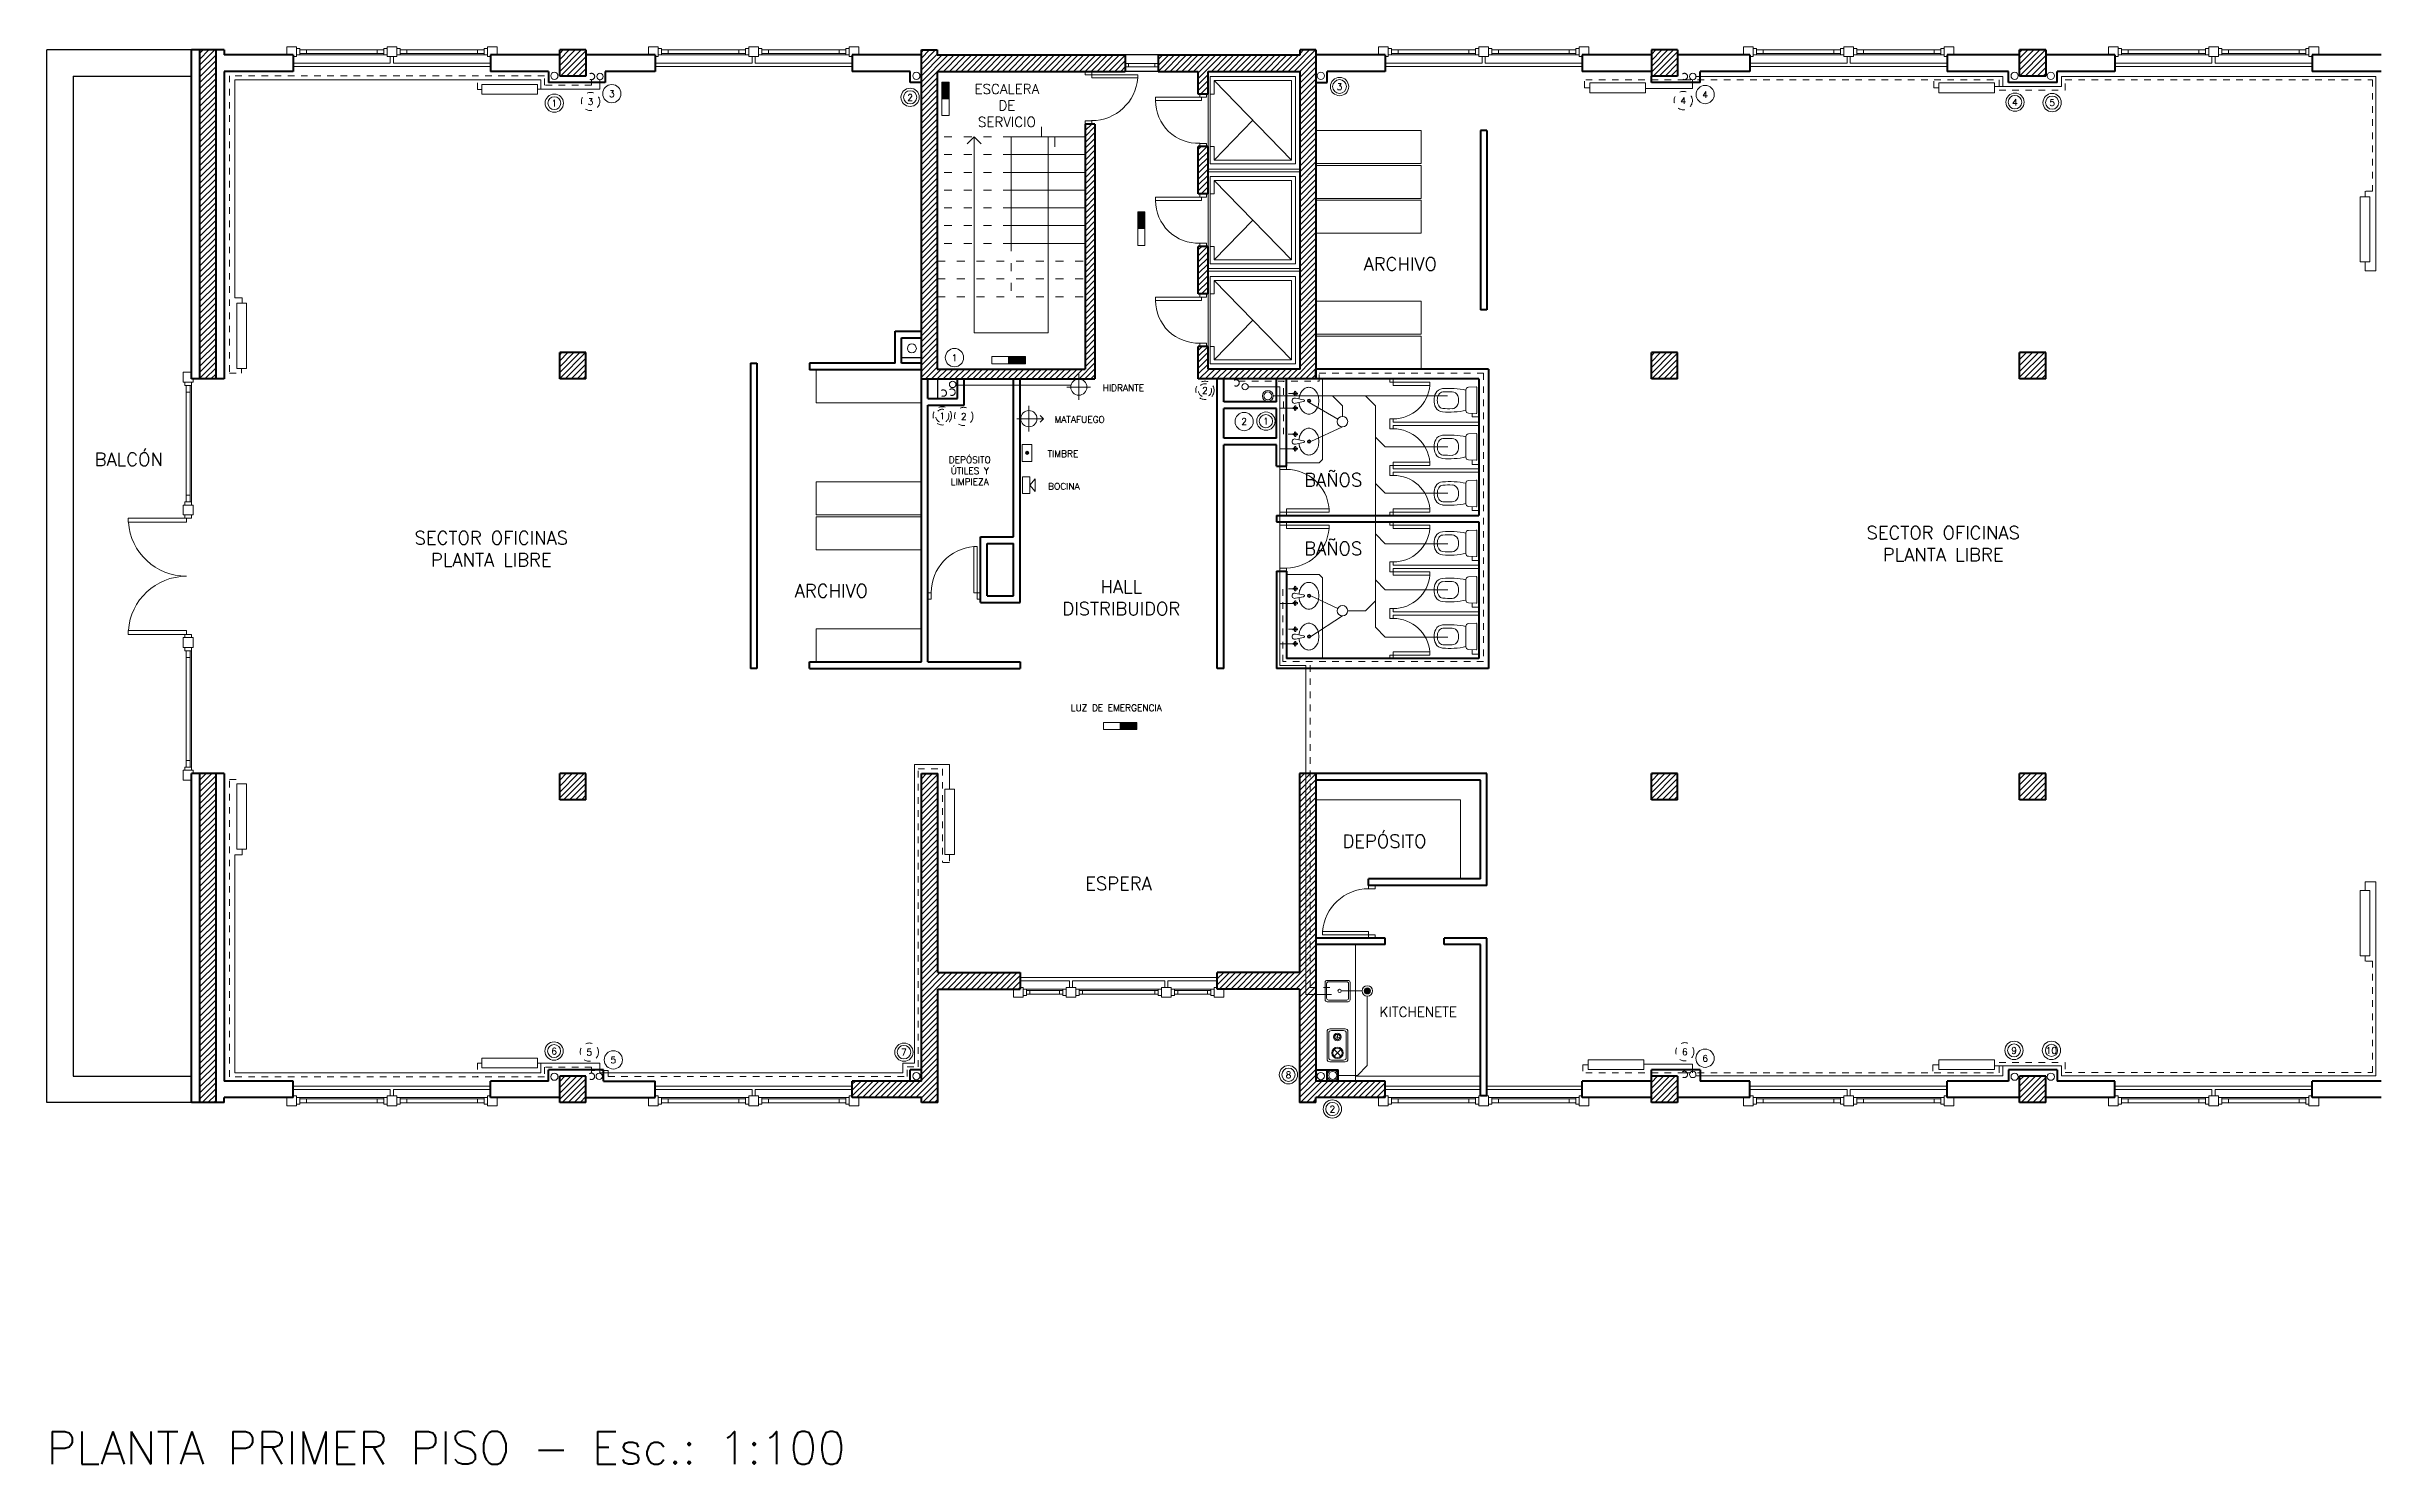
# Model space of a CAD drawing. Extents: x 1018 to 1366, y -109 to 186.
# Drawn here: x 1090.85 to 1126.35, y 2.25 to 23.8 of the extents above; entities that cross this region are included whole.
import ezdxf

# ---------------------------------------------------------------- set-up
doc = ezdxf.new("R2010")
doc.units = 0
doc.header["$LTSCALE"] = 0.5
doc.linetypes.add('ACAD_ISO03W100', pattern=[30, 12, -18])
doc.linetypes.add('DASHED', pattern=[19.05, 12.7, -6.35])
for name, color, linetype, lineweight in [('Agua caliente', 230, 'CONTINUOUS', 18), ('Agua fria', 5, 'ACAD_ISO03W100', 18), ('Carpintería', 55, 'CONTINUOUS', 20), ('Desague primario', 10, 'CONTINUOUS', 18), ('Desague secundario', 30, 'CONTINUOUS', 18), ('Detalles .05', 243, 'CONTINUOUS', 5), ('Detalles 01', 8, 'CONTINUOUS', 9), ('Equipamiento fijo', 31, 'CONTINUOUS', 13), ('Equipamiento movil', 33, 'CONTINUOUS', 9), ('Muros corte', 7, 'CONTINUOUS', 40), ('Muros vista', 253, 'CONTINUOUS', 25), ('Pisos', 252, 'CONTINUOUS', 18), ('Pluviales', 41, 'CONTINUOUS', 18), ('Proyección', 4, 'ACAD_ISO03W100', 18), ('Punta 01', 6, 'CONTINUOUS', 9), ('Punta 015', 64, 'CONTINUOUS', 13), ('Punta 02', 11, 'CONTINUOUS', 20), ('Punta 05', 52, 'CONTINUOUS', 50), ('Sist. contra incendio', 1, 'CONTINUOUS', 18), ('Tratamiento pisos', 251, 'CONTINUOUS', 9), ('Ventilación', 105, 'CONTINUOUS', 18)]:
    doc.layers.add(name, color=color, linetype=linetype, lineweight=lineweight)
doc.styles.add('Texto 1 mm', font='simplex.shx', dxfattribs={"height": 0.1})
doc.styles.add('Texto 1.5 mm', font='simplex.shx', dxfattribs={"height": 0.15})
doc.styles.add('Texto 2 mm', font='simplex.shx', dxfattribs={"height": 0.2})
doc.styles.add('Texto 5 mm', font='simplex.shx', dxfattribs={"height": 0.5})
pattern_1 = [(45, (0, -104.45304), (-0.0449012806, 0.0449012806), [])]
pattern_2 = [(45, (69, -104.45304), (-0.0449012806, 0.0449012806), [])]

msp = doc.modelspace()

# ---------------------------------------------------------------- texts
at = {"layer": 'Punta 01', "lineweight": 20, "ltscale": 0.01, "char_height": 0.1, "width": 0.92289, "attachment_point": 2, "style": 'Texto 1 mm'}
for s, insert in [('3', (1099.439, 23.137)), ('4', (1116.064, 23.123)), ('3', (1099.116, 23.017)), ('4', (1115.731, 23.032)), ('1', (1104.649, 19.124)), ('2', (1108.458, 18.626)), ('1', (1104.464, 18.238)), ('2', (1104.79, 18.229)), ('2', (1109.053, 18.153)), ('1', (1109.385, 18.158)), ('5', (1099.097, 8.566)), ('6', (1115.754, 8.571)), ('5', (1099.462, 8.448)), ('6', (1116.063, 8.473)), ('2', (1110.396, 7.701))]:
    msp.add_mtext(s, dxfattribs=dict(at, insert=insert))
at = {"layer": 'Punta 01', "char_height": 0.1, "width": 0.92289, "attachment_point": 2, "style": 'Texto 1 mm'}
for s, insert in [('2', (1103.975, 23.081)), ('3', (1110.505, 23.244)), ('1', (1098.564, 22.992)), ('4', (1120.775, 23.007)), ('5', (1121.34, 23.001)), ('6', (1098.561, 8.582)), ('7', (1103.881, 8.566)), ('9', (1120.761, 8.592)), ('10', (1121.33, 8.592)), ('8', (1109.728, 8.222))]:
    msp.add_mtext(s, dxfattribs=dict(at, insert=insert))
at = {"layer": 'Punta 01', "lineweight": 20, "char_height": 0.1, "style": 'Texto 1 mm'}
for s, insert, width, attachment_point in [('HIDRANTE', (1106.903, 18.665), 1.5836, 1), ('MATAFUEGO', (1106.171, 18.185), 1.5836, 1), ('DEPÓSITO ÚTILES Y LIMPIEZA', (1104.882, 17.572), 0.75841, 2), ('TIMBRE', (1106.065, 17.664), 1.5836, 1), ('BOCINA', (1106.074, 17.169), 1.5836, 1), ('LUZ DE EMERGENCIA', (1106.418, 13.802), 1.58358, 1)]:
    msp.add_mtext(s, dxfattribs=dict(at, insert=insert, width=width, attachment_point=attachment_point))
at = {"layer": 'Punta 015', "lineweight": 20, "char_height": 0.15, "style": 'Texto 1.5 mm'}
for s, insert, width, attachment_point in [('ESCALERA DE SERVICIO', (1105.446, 23.234), 1.23789, 2), ('KITCHENETE', (1111.114, 9.054), 1.38855, 7)]:
    msp.add_mtext(s, dxfattribs=dict(at, insert=insert, width=width, attachment_point=attachment_point))
at = {"layer": 'Punta 02', "lineweight": 20, "char_height": 0.2, "style": 'Texto 2 mm'}
for s, insert, width, attachment_point in [('ARCHIVO', (1110.871, 20.399), 1.29857, 7), ('BALCÓN', (1091.575, 17.629), 1.12363, 1), ('BAÑOS', (1109.966, 17.318), 1.0557, 1), ('SECTOR OFICINAS PLANTA LIBRE', (1097.606, 16.435), 2.98707, 2), ('SECTOR OFICINAS PLANTA LIBRE', (1119.683, 16.514), 3.4472, 2), ('BAÑOS', (1109.966, 16.275), 1.0557, 1), ('ARCHIVO', (1102.22, 15.631), 1.29857, 1), ('HALL\\PDISTRIBUIDOR', (1107.186, 15.693), 2.1374, 2), ('DEPÓSITO', (1110.549, 11.623), 1.41809, 7), ('ESPERA', (1106.638, 11.181), 1.0557, 1)]:
    msp.add_mtext(s, dxfattribs=dict(at, insert=insert, width=width, attachment_point=attachment_point))
at = {"layer": 'Punta 05', "lineweight": 20, "insert": (1090.845, 2.752), "char_height": 0.5, "width": 14.39076, "attachment_point": 1, "style": 'Texto 5 mm'}
msp.add_mtext('PLANTA PRIMER PISO - Esc.: 1:100', dxfattribs=at)

# ---------------------------------------------------------------- blocks, each defined once
blk = doc.blocks.new('Lavamanos')
at = {"layer": 'Equipamiento movil'}
for p, q in [((-0.118, -0.158), (-0.138, -0.154)), ((-0.118, -0.167), (-0.138, -0.171)), ((-0.114, -0.154), (-0.118, -0.133)), ((-0.114, -0.171), (-0.118, -0.192)), ((-0.105, -0.154), (-0.101, -0.133)), ((-0.105, -0.171), (-0.101, -0.192)), ((-0.101, -0.158), (-0.08, -0.154)), ((-0.101, -0.167), (-0.08, -0.171)), ((-0.015, -0.037), (-0.038, -0.156)), ((0.013, -0.037), (0.036, -0.156)), ((0.102, -0.158), (0.081, -0.154)), ((0.102, -0.167), (0.081, -0.171)), ((0.106, -0.154), (0.102, -0.133)), ((0.106, -0.171), (0.102, -0.192)), ((0.115, -0.154), (0.119, -0.133)), ((0.115, -0.171), (0.119, -0.192)), ((0.119, -0.158), (0.14, -0.154)), ((0.119, -0.167), (0.14, -0.171))]:
    blk.add_line(p, q, dxfattribs=at)
for centre, radius in [((-0.001, 0.048), 0.0249), ((-0.001, 0.048), 0.014), ((-0.109, -0.162), 0.00541), ((0.11, -0.162), 0.00541)]:
    blk.add_circle(centre, radius, dxfattribs=at)
for centre, radius, start, end in [((-0.09, 0.045), 0.115, 150.9639, 180), ((-0.09, 0.045), 0.115, 180, 209.0361), ((-0.047, 0.021), 0.164, 126.7285, 150.9639), ((-0.019, -0.016), 0.211, 107.1746, 126.7285), ((-0.001, -0.075), 0.272, 90, 107.1746), ((-0.001, -0.075), 0.272, 72.8254, 90), ((0.017, -0.016), 0.211, 53.2715, 72.8254), ((0.045, 0.021), 0.164, 29.0361, 53.2715), ((0.088, 0.045), 0.115, 0, 29.0361), ((0.088, 0.045), 0.115, 330.9639, 360), ((-0.047, 0.069), 0.164, 209.0361, 233.2715), ((-0.019, 0.106), 0.211, 233.2715, 252.8254), ((-0.136, -0.163), 0.00882, 105.2781, 254.7219), ((-0.109, -0.162), 0.0226, 108.6122, 162.265), ((-0.109, -0.162), 0.0226, 198.6122, 252.265), ((-0.109, -0.136), 0.00882, 15.2781, 164.7219), ((-0.109, -0.162), 0.00976, 119.0054, 153.1041), ((-0.109, -0.162), 0.00976, 209.0054, 243.1041), ((-0.109, -0.189), 0.00882, 195.2781, 344.7219), ((-0.117, -0.163), 0.00254, 349.6493, 12.8593), ((-0.109, -0.155), 0.00254, 259.6493, 282.8593), ((-0.109, -0.17), 0.00254, 79.6493, 102.8593), ((-0.109, -0.162), 0.00976, 29.0054, 63.1041), ((-0.109, -0.162), 0.00976, 299.0054, 333.1041), ((-0.101, -0.162), 0.00254, 169.6493, 192.8593), ((-0.109, -0.162), 0.0226, 18.6122, 72.265), ((-0.109, -0.162), 0.0226, 288.6122, 342.265), ((-0.001, 0.165), 0.272, 252.8254, 264.2829), ((-0.083, -0.162), 0.00882, 285.2781, 74.7219), ((-0.001, -0.171), 0.0398, 158.1761, 21.8239), ((-0.001, -0.035), 0.014, 352.3829, 187.2442), ((-0.001, 0.165), 0.272, 275.7171, 287.1746), ((0.084, -0.162), 0.00882, 105.2781, 254.7219), ((0.017, 0.106), 0.211, 287.1746, 306.7285), ((0.11, -0.162), 0.0226, 107.735, 161.3878), ((0.11, -0.162), 0.0226, 197.735, 251.3878), ((0.111, -0.136), 0.00882, 15.2781, 164.7219), ((0.11, -0.162), 0.00976, 116.8959, 150.9946), ((0.11, -0.162), 0.00976, 206.8959, 240.9946), ((0.11, -0.189), 0.00882, 195.2781, 344.7219), ((0.103, -0.162), 0.00254, 347.1407, 10.3507), ((0.111, -0.155), 0.00254, 257.1407, 280.3507), ((0.11, -0.17), 0.00254, 77.1407, 100.3507), ((0.11, -0.162), 0.00976, 26.8959, 60.9946), ((0.11, -0.162), 0.00976, 296.8959, 330.9946), ((0.118, -0.163), 0.00254, 167.1407, 190.3507), ((0.11, -0.162), 0.0226, 287.735, 341.3878), ((0.11, -0.162), 0.0226, 17.735, 71.3878), ((0.137, -0.163), 0.00882, 285.2781, 74.7219), ((0.045, 0.069), 0.164, 306.7285, 330.9639)]:
    blk.add_arc(centre, radius, start, end, dxfattribs=at)
blk = doc.blocks.new('inodoro')
at = {"layer": 'Equipamiento fijo'}
for p, q in [((-0.197, 0.127), (-0.202, 0.008)), ((0.194, 0), (-0.194, 0)), ((-0.157, 0.165), (0.157, 0.165)), ((0.197, 0.127), (0.202, 0.008))]:
    blk.add_line(p, q, dxfattribs=at)
for centre, radius, start, end in [((1.09, 0.422), 1.27, 175.4777, 191.6858), ((-0.051, 0.512), 0.125, 117.5857, 175.5072), ((1.095, 0.422), 1.224, 175.5072, 182.1425), ((-0.028, 0.381), 0.101, 182.7072, 247.2321), ((-0.051, 0.512), 0.075, 117.5857, 175.5072), ((0, 0.415), 0.235, 90, 117.5857), ((0, 0.415), 0.185, 90, 117.5857), ((0, 0.415), 0.235, 62.4143, 90), ((0, 0.415), 0.185, 62.4143, 90), ((0.028, 0.381), 0.101, 292.7679, 357.2928), ((0.051, 0.512), 0.075, 4.4928, 62.4143), ((0.051, 0.512), 0.125, 4.4928, 62.4143), ((-1.095, 0.422), 1.224, 357.8575, 4.4928), ((-1.024, 0.418), 1.205, 347.8749, 4.9616), ((-0.194, 0.008), 0.00803, 177.6578, 269.7397), ((-0.157, 0.125), 0.04, 90, 177.3974), ((-0.014, 0.396), 0.12, 243.7978, 262.0389), ((0, 0.483), 0.208, 261.594, 278.406), ((0.014, 0.396), 0.12, 277.9611, 296.2022), ((0.157, 0.125), 0.04, 2.6026, 90), ((0.195, 0.007), 0.00742, 265.6488, 0.2402), ((0.194, 0.008), 0.008, 355.889, 2.6026)]:
    blk.add_arc(centre, radius, start, end, dxfattribs=at)

# ---------------------------------------------------------------- hatches: boundary and pattern name
at = {"layer": 'Desague primario'}
msp.add_hatch(color=256, dxfattribs=at).paths.add_polyline_path([(1110.88, 9.448, 1), (1110.973, 9.448, 1)])
at = {"layer": 'Detalles 01'}
h = msp.add_hatch(dxfattribs=at)
h.set_pattern_fill('ANSI31', color=256, scale=0.02, style=0)
h.set_pattern_definition(pattern_1)
h.paths.add_polyline_path([(1093.176, 18.752), (1093.416, 18.752), (1093.416, 23.752), (1093.176, 23.752)])
h = msp.add_hatch(dxfattribs=at)
h.set_pattern_fill('ANSI31', color=256, scale=0.02, style=0)
h.set_pattern_definition(pattern_1)
h.paths.add_polyline_path([(1098.646, 23.752), (1098.646, 23.352), (1099.046, 23.352), (1099.046, 23.752)])
h = msp.add_hatch(dxfattribs=at)
h.set_pattern_fill('ANSI31,_O', color=256, scale=0.02)
h.set_pattern_definition(pattern_1)
h.paths.add_polyline_path([(1106.146, 23.427), (1106.146, 23.677), (1104.386, 23.677), (1104.386, 23.752), (1104.146, 23.752), (1104.146, 18.752), (1106.146, 18.752), (1106.146, 18.902), (1104.386, 18.902), (1104.386, 23.427)])
h.paths.add_polyline_path([(1106.146, 23.677), (1106.146, 23.427), (1107.246, 23.427), (1107.246, 23.677)])
h.paths.add_polyline_path([(1106.636, 18.902), (1106.146, 18.902), (1106.146, 18.752), (1106.786, 18.752), (1106.786, 22.627), (1106.636, 22.627)])
h = msp.add_hatch(dxfattribs=at)
h.set_pattern_fill('ANSI31', color=256, scale=0.02, style=0)
h.set_pattern_definition(pattern_2)
h.paths.add_polyline_path([(1110.146, 23.752), (1109.906, 23.752), (1109.906, 23.677), (1107.746, 23.677), (1107.746, 23.427), (1108.356, 23.427), (1108.356, 23.083), (1108.506, 23.083), (1108.506, 23.427), (1109.906, 23.427), (1109.906, 18.902), (1108.506, 18.902), (1108.506, 19.246), (1108.356, 19.246), (1108.356, 18.752), (1110.146, 18.752)])
h.paths.add_polyline_path([(1108.506, 22.283), (1108.356, 22.283), (1108.356, 21.565), (1108.506, 21.565)], flags=17)
h = msp.add_hatch(dxfattribs=at)
h.set_pattern_fill('ANSI31', color=256, scale=0.02, style=0)
h.set_pattern_definition(pattern_1)
h.paths.add_polyline_path([(1115.246, 23.352), (1115.646, 23.352), (1115.646, 23.752), (1115.246, 23.752)])
h = msp.add_hatch(dxfattribs=at)
h.set_pattern_fill('ANSI31', color=256, scale=0.02, style=0)
h.set_pattern_definition(pattern_1)
h.paths.add_polyline_path([(1121.246, 23.752), (1120.846, 23.752), (1120.846, 23.352), (1121.246, 23.352)])
h = msp.add_hatch(dxfattribs=at)
h.set_pattern_fill('ANSI31', color=256, scale=0.02, style=0)
h.set_pattern_definition(pattern_2)
h.paths.add_polyline_path([(1108.506, 20.765), (1108.356, 20.765), (1108.356, 20.046), (1108.506, 20.046)])
h = msp.add_hatch(dxfattribs=at)
h.set_pattern_fill('ANSI31', color=256, scale=0.02, style=0)
h.set_pattern_definition(pattern_1)
h.paths.add_polyline_path([(1098.646, 18.752), (1099.046, 18.752), (1099.046, 19.152), (1098.646, 19.152)])
h = msp.add_hatch(dxfattribs=at)
h.set_pattern_fill('ANSI31', color=256, scale=0.02, style=0)
h.set_pattern_definition(pattern_1)
h.paths.add_polyline_path([(1115.646, 18.752), (1115.646, 19.152), (1115.246, 19.152), (1115.246, 18.752)])
h = msp.add_hatch(dxfattribs=at)
h.set_pattern_fill('ANSI31', color=256, scale=0.02, style=0)
h.set_pattern_definition(pattern_1)
h.paths.add_polyline_path([(1120.846, 18.752), (1121.246, 18.752), (1121.246, 19.152), (1120.846, 19.152)])
h = msp.add_hatch(dxfattribs=at)
h.set_pattern_fill('ANSI31', color=256, scale=0.02, style=0)
h.set_pattern_definition(pattern_1)
h.paths.add_polyline_path([(1093.416, 12.752), (1093.176, 12.752), (1093.176, 7.752), (1093.416, 7.752)])
h = msp.add_hatch(dxfattribs=at)
h.set_pattern_fill('ANSI31', color=256, scale=0.02, style=0)
h.set_pattern_definition(pattern_1)
h.paths.add_polyline_path([(1099.046, 12.352), (1099.046, 12.752), (1098.646, 12.752), (1098.646, 12.352)])
h = msp.add_hatch(dxfattribs=at)
h.set_pattern_fill('ANSI31,_O', color=256, scale=0.02)
h.set_pattern_definition(pattern_1)
h.paths.add_polyline_path([(1104.146, 8.077), (1103.096, 8.077), (1103.096, 7.827), (1104.146, 7.827), (1104.146, 7.752), (1104.396, 7.752), (1104.396, 9.477), (1105.646, 9.477), (1105.646, 9.727), (1104.396, 9.727), (1104.396, 12.752), (1104.146, 12.752)])
h = msp.add_hatch(dxfattribs=at)
h.set_pattern_fill('ANSI31,_O', color=256, scale=0.02)
h.set_pattern_definition(pattern_1)
h.paths.add_polyline_path([(1110.146, 12.752), (1109.896, 12.752), (1109.896, 9.727), (1108.646, 9.727), (1108.646, 9.477), (1109.896, 9.477), (1109.896, 7.752), (1110.146, 7.752), (1110.146, 7.827), (1111.196, 7.827), (1111.196, 8.077), (1110.146, 8.077)])
h = msp.add_hatch(dxfattribs=at)
h.set_pattern_fill('ANSI31', color=256, scale=0.02, style=0)
h.set_pattern_definition(pattern_1)
h.paths.add_polyline_path([(1115.246, 12.752), (1115.246, 12.352), (1115.646, 12.352), (1115.646, 12.752)])
h = msp.add_hatch(dxfattribs=at)
h.set_pattern_fill('ANSI31', color=256, scale=0.02, style=0)
h.set_pattern_definition(pattern_1)
h.paths.add_polyline_path([(1120.846, 12.752), (1120.846, 12.352), (1121.246, 12.352), (1121.246, 12.752)])
h = msp.add_hatch(dxfattribs=at)
h.set_pattern_fill('ANSI31', color=256, scale=0.02, style=0)
h.set_pattern_definition(pattern_1)
h.paths.add_polyline_path([(1099.046, 8.152), (1098.646, 8.152), (1098.646, 7.752), (1099.046, 7.752)])
h = msp.add_hatch(dxfattribs=at)
h.set_pattern_fill('ANSI31', color=256, scale=0.02, style=0)
h.set_pattern_definition(pattern_1)
h.paths.add_polyline_path([(1115.646, 7.752), (1115.646, 8.152), (1115.246, 8.152), (1115.246, 7.752)])
h = msp.add_hatch(dxfattribs=at)
h.set_pattern_fill('ANSI31', color=256, scale=0.02, style=0)
h.set_pattern_definition(pattern_1)
h.paths.add_polyline_path([(1120.846, 7.752), (1121.246, 7.752), (1121.246, 8.152), (1120.846, 8.152)])
at = {"layer": 'Punta 01', "lineweight": 20, "ltscale": 0.01}
for points in [[(1104.459, 23.01), (1104.568, 23.01), (1104.568, 23.264), (1104.459, 23.264)], [(1107.437, 21.036), (1107.546, 21.036), (1107.546, 21.29), (1107.437, 21.29)], [(1105.473, 19.092), (1105.473, 18.983), (1105.727, 18.983), (1105.727, 19.092)], [(1105.779, 17.628, 1), (1105.731, 17.628, 1)], [(1107.169, 13.53), (1107.169, 13.421), (1107.423, 13.421), (1107.423, 13.53)]]:
    msp.add_hatch(color=256, dxfattribs=at).paths.add_polyline_path(points)

# ---------------------------------------------------------------- linework, layer by layer
at = {"layer": 'Agua caliente', "lineweight": 20, "ltscale": 0.01}
for p, q in [((1093.707, 23.3), (1093.707, 19.986)), ((1098.358, 23.3), (1093.707, 23.3)), ((1098.358, 23.155), (1098.311, 23.155)), ((1098.358, 23.155), (1098.358, 23.3)), ((1099.259, 23.155), (1098.358, 23.155)), ((1099.259, 23.3), (1099.259, 23.155)), ((1115.872, 23.168), (1115.157, 23.168)), ((1115.872, 23.3), (1115.872, 23.168)), ((1115.925, 23.349), (1120.59, 23.349)), ((1120.59, 23.195), (1120.465, 23.195)), ((1120.59, 23.349), (1120.59, 23.195)), ((1120.59, 23.195), (1121.483, 23.195)), ((1121.483, 23.195), (1121.483, 23.348)), ((1121.483, 23.348), (1126.263, 23.348)), ((1126.263, 23.348), (1126.263, 20.396)), ((1126.098, 20.53), (1126.098, 20.396)), ((1126.098, 20.396), (1126.263, 20.396)), ((1093.707, 19.986), (1093.82, 19.986)), ((1093.82, 19.986), (1093.82, 19.901)), ((1109.119, 18.629), (1109.597, 18.629)), ((1109.597, 18.629), (1109.597, 14.726)), ((1109.831, 18.308), (1109.597, 18.308)), ((1109.831, 17.691), (1109.597, 17.691)), ((1109.831, 15.336), (1109.597, 15.336)), ((1109.831, 14.726), (1109.597, 14.726)), ((1109.597, 14.726), (1109.597, 14.397)), ((1109.597, 14.397), (1109.992, 14.397)), ((1109.992, 14.397), (1109.992, 9.394)), ((1104.041, 8.349), (1104.041, 12.892)), ((1104.041, 12.892), (1104.576, 12.892)), ((1104.576, 12.892), (1104.576, 12.513)), ((1093.707, 8.204), (1093.707, 11.518)), ((1093.707, 11.518), (1093.82, 11.518)), ((1093.82, 11.518), (1093.82, 11.603)), ((1126.098, 10.975), (1126.098, 11.108)), ((1126.098, 11.108), (1126.263, 11.108)), ((1126.263, 8.156), (1126.263, 11.108)), ((1109.992, 9.394), (1110.381, 9.394)), ((1098.358, 8.204), (1093.707, 8.204)), ((1098.358, 8.349), (1098.311, 8.349)), ((1099.259, 8.349), (1098.358, 8.349)), ((1098.358, 8.349), (1098.358, 8.204)), ((1099.259, 8.204), (1099.259, 8.349)), ((1099.259, 8.204), (1103.866, 8.204)), ((1103.866, 8.204), (1103.866, 8.349)), ((1103.866, 8.349), (1104.043, 8.349)), ((1115.872, 8.336), (1115.132, 8.336)), ((1115.872, 8.204), (1115.872, 8.336)), ((1120.59, 8.309), (1120.465, 8.309)), ((1120.59, 8.309), (1121.483, 8.309)), ((1120.59, 8.156), (1120.59, 8.309)), ((1121.483, 8.309), (1121.483, 8.156)), ((1115.925, 8.156), (1120.59, 8.156)), ((1121.483, 8.156), (1126.263, 8.156))]:
    msp.add_line(p, q, dxfattribs=at)
for centre, radius in [((1099.259, 23.349), 0.0486), ((1099.439, 23.088), 0.139), ((1115.876, 23.349), 0.0486), ((1116.064, 23.075), 0.139), ((1109.068, 18.634), 0.0486), ((1109.054, 18.104), 0.139), ((1099.462, 8.4), 0.139), ((1116.063, 8.425), 0.139), ((1099.247, 8.149), 0.0486), ((1115.876, 8.179), 0.0486)]:
    msp.add_circle(centre, radius, dxfattribs=at)
at = {"layer": 'Agua fria', "lineweight": 20, "ltscale": 0.01}
for p, q in [((1093.625, 23.361), (1093.625, 18.841)), ((1098.413, 23.361), (1093.625, 23.361)), ((1097.397, 23.152), (1097.397, 23.361)), ((1097.464, 23.152), (1097.397, 23.152)), ((1098.413, 23.218), (1098.413, 23.361)), ((1099.13, 23.218), (1098.413, 23.218)), ((1099.13, 23.3), (1099.13, 23.218)), ((1115.748, 23.3), (1114.231, 23.3)), ((1114.231, 23.178), (1114.231, 23.3)), ((1114.309, 23.178), (1114.231, 23.178)), ((1115.748, 23.3), (1120.534, 23.3)), ((1119.541, 23.178), (1119.541, 23.3)), ((1119.617, 23.178), (1119.541, 23.178)), ((1120.534, 23.3), (1120.534, 23.143)), ((1120.534, 23.143), (1121.54, 23.143)), ((1121.54, 23.143), (1121.54, 23.298)), ((1121.54, 23.298), (1126.21, 23.298)), ((1126.21, 23.298), (1126.21, 21.604)), ((1126.098, 21.522), (1126.098, 21.604)), ((1126.21, 21.604), (1126.098, 21.604)), ((1093.625, 18.841), (1093.81, 18.841)), ((1093.81, 18.841), (1093.81, 18.909)), ((1110.059, 9.5), (1110.059, 14.456)), ((1104.096, 8.294), (1104.096, 12.824)), ((1104.096, 12.824), (1104.465, 12.824)), ((1104.465, 12.824), (1104.465, 11.4)), ((1093.625, 8.143), (1093.625, 12.663)), ((1093.625, 12.663), (1093.81, 12.663)), ((1104.576, 11.4), (1104.465, 11.4)), ((1104.576, 11.521), (1104.576, 11.4)), ((1126.098, 9.982), (1126.098, 9.9)), ((1126.21, 9.9), (1126.098, 9.9)), ((1126.21, 8.206), (1126.21, 9.9)), ((1110.059, 9.5), (1110.382, 9.5)), ((1097.464, 8.352), (1097.397, 8.352)), ((1097.397, 8.352), (1097.397, 8.143)), ((1099.13, 8.287), (1098.413, 8.287)), ((1098.413, 8.287), (1098.413, 8.143)), ((1099.13, 8.204), (1099.13, 8.287)), ((1099.383, 8.238), (1099.13, 8.238)), ((1099.13, 8.238), (1099.13, 8.21)), ((1099.383, 8.149), (1099.383, 8.238)), ((1103.929, 8.149), (1103.929, 8.294)), ((1103.929, 8.294), (1104.098, 8.294)), ((1114.283, 8.327), (1114.206, 8.327)), ((1114.206, 8.327), (1114.206, 8.204)), ((1115.748, 8.204), (1114.206, 8.204)), ((1115.748, 8.204), (1120.534, 8.204)), ((1119.617, 8.327), (1119.526, 8.327)), ((1119.526, 8.327), (1119.526, 8.204)), ((1120.534, 8.204), (1120.534, 8.361)), ((1120.534, 8.361), (1121.54, 8.361)), ((1121.54, 8.361), (1121.54, 8.206)), ((1121.54, 8.206), (1126.21, 8.206)), ((1098.413, 8.143), (1093.625, 8.143)), ((1099.383, 8.149), (1103.93, 8.149))]:
    msp.add_line(p, q, dxfattribs=at)
at = {"layer": 'Agua fria', "linetype": 'DASHED', "lineweight": 20, "ltscale": 0.01}
for p, q in [((1110.195, 18.719), (1110.195, 18.839)), ((1110.195, 18.839), (1112.694, 18.839)), ((1112.694, 18.839), (1112.694, 14.456)), ((1108.97, 18.719), (1110.195, 18.719)), ((1109.652, 17.91), (1109.652, 18.719)), ((1109.831, 18.528), (1109.652, 18.528)), ((1112.523, 18.228), (1112.523, 18.173)), ((1112.523, 18.173), (1112.694, 18.173)), ((1109.823, 17.91), (1109.652, 17.91)), ((1112.523, 17.52), (1112.523, 17.453)), ((1112.523, 17.453), (1112.694, 17.453)), ((1112.523, 16.812), (1112.523, 16.751)), ((1112.523, 16.751), (1112.694, 16.751)), ((1112.523, 16.053), (1112.523, 15.991)), ((1112.523, 15.991), (1112.694, 15.991)), ((1109.642, 14.456), (1109.642, 15.563)), ((1109.831, 15.563), (1109.642, 15.563)), ((1112.523, 15.345), (1112.523, 15.284)), ((1112.523, 15.284), (1112.694, 15.284)), ((1109.831, 14.946), (1109.642, 14.946)), ((1112.523, 14.637), (1112.523, 14.57)), ((1112.523, 14.57), (1112.694, 14.57)), ((1112.694, 14.456), (1109.642, 14.456))]:
    msp.add_line(p, q, dxfattribs=at)
at = {"layer": 'Agua fria', "lineweight": 20, "ltscale": 0.01}
for centre in [(1099.116, 22.969), (1115.731, 22.983), (1099.097, 8.518), (1115.755, 8.523)]:
    msp.add_circle(centre, 0.139, dxfattribs=at)
at = {"layer": 'Agua fria', "linetype": 'DASHED', "lineweight": 20, "ltscale": 0.01}
for centre, radius in [((1099.13, 23.349), 0.0486), ((1115.748, 23.349), 0.0486), ((1104.479, 18.536), 0.0486), ((1104.61, 18.55), 0.0498), ((1108.458, 18.578), 0.139), ((1108.458, 18.578), 0.101), ((1108.931, 18.691), 0.0486), ((1104.464, 18.19), 0.139), ((1104.464, 18.19), 0.101), ((1104.79, 18.181), 0.139), ((1099.129, 8.149), 0.0486), ((1115.748, 8.179), 0.0486)]:
    msp.add_circle(centre, radius, dxfattribs=at)
at = {"layer": 'Carpintería'}
for p, q in [((1094.646, 23.802), (1094.496, 23.802)), ((1094.496, 23.802), (1094.496, 23.677)), ((1094.646, 23.802), (1094.646, 23.652)), ((1096.171, 23.802), (1096.021, 23.802)), ((1096.021, 23.802), (1096.021, 23.652)), ((1096.171, 23.802), (1096.171, 23.652)), ((1097.546, 23.802), (1097.546, 23.652)), ((1097.546, 23.802), (1097.696, 23.802)), ((1097.696, 23.802), (1097.696, 23.677)), ((1100.146, 23.802), (1099.996, 23.802)), ((1099.996, 23.802), (1099.996, 23.677)), ((1100.146, 23.802), (1100.146, 23.652)), ((1101.671, 23.802), (1101.521, 23.802)), ((1101.521, 23.802), (1101.521, 23.652)), ((1101.671, 23.802), (1101.671, 23.652)), ((1103.046, 23.802), (1103.046, 23.652)), ((1103.046, 23.802), (1103.196, 23.802)), ((1103.196, 23.802), (1103.196, 23.677)), ((1111.246, 23.802), (1111.096, 23.802)), ((1111.096, 23.802), (1111.096, 23.677)), ((1111.246, 23.802), (1111.246, 23.652)), ((1112.771, 23.802), (1112.621, 23.802)), ((1112.621, 23.802), (1112.621, 23.652)), ((1112.771, 23.802), (1112.771, 23.652)), ((1114.146, 23.802), (1114.146, 23.652)), ((1114.146, 23.802), (1114.296, 23.802)), ((1114.296, 23.802), (1114.296, 23.677)), ((1116.796, 23.802), (1116.646, 23.802)), ((1116.646, 23.802), (1116.646, 23.677)), ((1116.796, 23.802), (1116.796, 23.652)), ((1118.321, 23.802), (1118.171, 23.802)), ((1118.171, 23.802), (1118.171, 23.652)), ((1118.321, 23.802), (1118.321, 23.652)), ((1119.696, 23.802), (1119.696, 23.652)), ((1119.696, 23.802), (1119.846, 23.802)), ((1119.846, 23.802), (1119.846, 23.677)), ((1122.346, 23.802), (1122.196, 23.802)), ((1122.196, 23.802), (1122.196, 23.677)), ((1122.346, 23.802), (1122.346, 23.652)), ((1123.871, 23.802), (1123.721, 23.802)), ((1123.721, 23.802), (1123.721, 23.652)), ((1123.871, 23.802), (1123.871, 23.652)), ((1125.246, 23.802), (1125.246, 23.652)), ((1125.246, 23.802), (1125.396, 23.802)), ((1125.396, 23.802), (1125.396, 23.677)), ((1094.646, 23.652), (1094.596, 23.652)), ((1094.646, 23.777), (1094.696, 23.777)), ((1094.696, 23.677), (1094.646, 23.677)), ((1094.696, 23.777), (1094.696, 23.677)), ((1094.696, 23.757), (1095.971, 23.757)), ((1094.696, 23.697), (1095.971, 23.697)), ((1094.796, 23.757), (1094.796, 23.697)), ((1095.871, 23.757), (1095.871, 23.697)), ((1096.021, 23.777), (1095.971, 23.777)), ((1095.971, 23.677), (1095.971, 23.777)), ((1095.971, 23.677), (1096.021, 23.677)), ((1096.171, 23.652), (1096.021, 23.652)), ((1096.171, 23.777), (1096.221, 23.777)), ((1096.221, 23.677), (1096.171, 23.677)), ((1096.221, 23.777), (1096.221, 23.677)), ((1096.221, 23.757), (1097.496, 23.757)), ((1096.221, 23.697), (1097.496, 23.697)), ((1096.321, 23.757), (1096.321, 23.697)), ((1097.396, 23.757), (1097.396, 23.697)), ((1097.496, 23.777), (1097.496, 23.677)), ((1097.546, 23.777), (1097.496, 23.777)), ((1097.496, 23.677), (1097.546, 23.677)), ((1097.546, 23.652), (1097.596, 23.652)), ((1100.146, 23.652), (1100.096, 23.652)), ((1100.146, 23.777), (1100.196, 23.777)), ((1100.196, 23.677), (1100.146, 23.677)), ((1100.196, 23.777), (1100.196, 23.677)), ((1100.196, 23.757), (1101.471, 23.757)), ((1100.196, 23.697), (1101.471, 23.697)), ((1100.296, 23.757), (1100.296, 23.697)), ((1101.371, 23.757), (1101.371, 23.697)), ((1101.521, 23.777), (1101.471, 23.777)), ((1101.471, 23.677), (1101.471, 23.777)), ((1101.471, 23.677), (1101.521, 23.677)), ((1101.671, 23.652), (1101.521, 23.652)), ((1101.671, 23.777), (1101.721, 23.777)), ((1101.721, 23.677), (1101.671, 23.677)), ((1101.721, 23.777), (1101.721, 23.677)), ((1101.721, 23.757), (1102.996, 23.757)), ((1101.721, 23.697), (1102.996, 23.697)), ((1101.821, 23.757), (1101.821, 23.697)), ((1102.896, 23.757), (1102.896, 23.697)), ((1102.996, 23.777), (1102.996, 23.677)), ((1103.046, 23.777), (1102.996, 23.777)), ((1102.996, 23.677), (1103.046, 23.677)), ((1103.046, 23.652), (1103.096, 23.652)), ((1107.746, 23.547), (1107.246, 23.547)), ((1107.746, 23.497), (1107.246, 23.497)), ((1107.296, 23.547), (1107.296, 23.497)), ((1107.696, 23.547), (1107.696, 23.497)), ((1111.246, 23.652), (1111.196, 23.652)), ((1111.246, 23.777), (1111.296, 23.777)), ((1111.296, 23.677), (1111.246, 23.677)), ((1111.296, 23.777), (1111.296, 23.677)), ((1111.296, 23.757), (1112.571, 23.757)), ((1111.296, 23.697), (1112.571, 23.697)), ((1111.396, 23.757), (1111.396, 23.697)), ((1112.471, 23.757), (1112.471, 23.697)), ((1112.621, 23.777), (1112.571, 23.777)), ((1112.571, 23.677), (1112.571, 23.777)), ((1112.571, 23.677), (1112.621, 23.677)), ((1112.771, 23.652), (1112.621, 23.652)), ((1112.771, 23.777), (1112.821, 23.777)), ((1112.821, 23.677), (1112.771, 23.677)), ((1112.821, 23.777), (1112.821, 23.677)), ((1112.821, 23.757), (1114.096, 23.757)), ((1112.821, 23.697), (1114.096, 23.697)), ((1112.921, 23.757), (1112.921, 23.697)), ((1113.996, 23.757), (1113.996, 23.697)), ((1114.096, 23.777), (1114.096, 23.677)), ((1114.146, 23.777), (1114.096, 23.777)), ((1114.096, 23.677), (1114.146, 23.677)), ((1114.146, 23.652), (1114.196, 23.652)), ((1116.796, 23.652), (1116.746, 23.652)), ((1116.796, 23.777), (1116.846, 23.777)), ((1116.846, 23.677), (1116.796, 23.677)), ((1116.846, 23.777), (1116.846, 23.677)), ((1116.846, 23.757), (1118.121, 23.757)), ((1116.846, 23.697), (1118.121, 23.697)), ((1116.946, 23.757), (1116.946, 23.697)), ((1118.021, 23.757), (1118.021, 23.697)), ((1118.171, 23.777), (1118.121, 23.777)), ((1118.121, 23.677), (1118.121, 23.777)), ((1118.121, 23.677), (1118.171, 23.677)), ((1118.321, 23.652), (1118.171, 23.652)), ((1118.321, 23.777), (1118.371, 23.777)), ((1118.371, 23.677), (1118.321, 23.677)), ((1118.371, 23.777), (1118.371, 23.677)), ((1118.371, 23.757), (1119.646, 23.757)), ((1118.371, 23.697), (1119.646, 23.697)), ((1118.471, 23.757), (1118.471, 23.697)), ((1119.546, 23.757), (1119.546, 23.697)), ((1119.646, 23.777), (1119.646, 23.677)), ((1119.696, 23.777), (1119.646, 23.777)), ((1119.646, 23.677), (1119.696, 23.677)), ((1119.696, 23.652), (1119.746, 23.652)), ((1122.346, 23.652), (1122.296, 23.652)), ((1122.346, 23.777), (1122.396, 23.777)), ((1122.396, 23.677), (1122.346, 23.677)), ((1122.396, 23.777), (1122.396, 23.677)), ((1122.396, 23.757), (1123.671, 23.757)), ((1122.396, 23.697), (1123.671, 23.697)), ((1122.496, 23.757), (1122.496, 23.697)), ((1123.571, 23.757), (1123.571, 23.697)), ((1123.721, 23.777), (1123.671, 23.777)), ((1123.671, 23.677), (1123.671, 23.777)), ((1123.671, 23.677), (1123.721, 23.677)), ((1123.871, 23.652), (1123.721, 23.652)), ((1123.871, 23.777), (1123.921, 23.777)), ((1123.921, 23.677), (1123.871, 23.677)), ((1123.921, 23.777), (1123.921, 23.677)), ((1123.921, 23.757), (1125.196, 23.757)), ((1123.921, 23.697), (1125.196, 23.697)), ((1124.021, 23.757), (1124.021, 23.697)), ((1125.096, 23.757), (1125.096, 23.697)), ((1125.196, 23.777), (1125.196, 23.677)), ((1125.246, 23.777), (1125.196, 23.777)), ((1125.196, 23.677), (1125.246, 23.677)), ((1125.246, 23.652), (1125.296, 23.652)), ((1106.636, 23.377), (1106.636, 23.427)), ((1106.636, 23.377), (1106.736, 23.377)), ((1106.736, 23.377), (1106.736, 23.427)), ((1106.736, 23.377), (1107.436, 23.377)), ((1106.736, 23.327), (1106.736, 23.377)), ((1107.436, 23.327), (1106.736, 23.327)), ((1107.436, 23.377), (1107.436, 23.327)), ((1108.381, 23.033), (1108.381, 23.083)), ((1108.481, 23.033), (1108.481, 23.083)), ((1108.536, 23.347), (1109.836, 23.347)), ((1108.536, 23.083), (1108.536, 23.347)), ((1108.536, 23.083), (1108.596, 23.083)), ((1108.596, 23.287), (1109.776, 23.287)), ((1108.596, 23.083), (1108.596, 23.287)), ((1109.776, 22.079), (1109.776, 23.287)), ((1109.836, 22.019), (1109.836, 23.347)), ((1108.406, 23.033), (1107.706, 23.033)), ((1107.706, 22.983), (1107.706, 23.033)), ((1108.406, 22.983), (1107.706, 22.983)), ((1108.481, 23.033), (1108.381, 23.033)), ((1108.406, 22.983), (1108.406, 23.033)), ((1106.736, 22.677), (1106.636, 22.677)), ((1106.636, 22.677), (1106.636, 22.627)), ((1106.736, 22.677), (1106.736, 22.627)), ((1108.481, 22.333), (1108.381, 22.333)), ((1108.381, 22.333), (1108.381, 22.283)), ((1108.481, 22.333), (1108.481, 22.283)), ((1108.536, 22.019), (1108.536, 22.283)), ((1108.536, 22.283), (1108.596, 22.283)), ((1109.836, 22.019), (1108.536, 22.019)), ((1108.596, 22.079), (1108.596, 22.283)), ((1109.776, 22.079), (1108.596, 22.079)), ((1108.536, 21.829), (1109.836, 21.829)), ((1108.536, 21.565), (1108.536, 21.829)), ((1108.596, 21.769), (1109.776, 21.769)), ((1108.596, 21.565), (1108.596, 21.769)), ((1109.776, 20.56), (1109.776, 21.769)), ((1109.836, 20.5), (1109.836, 21.829)), ((1108.406, 21.515), (1107.706, 21.515)), ((1107.706, 21.465), (1107.706, 21.515)), ((1108.406, 21.465), (1107.706, 21.465)), ((1108.381, 21.515), (1108.381, 21.565)), ((1108.481, 21.515), (1108.381, 21.515)), ((1108.406, 21.465), (1108.406, 21.515)), ((1108.481, 21.515), (1108.481, 21.565)), ((1108.536, 21.565), (1108.596, 21.565)), ((1108.481, 20.815), (1108.381, 20.815)), ((1108.381, 20.815), (1108.381, 20.765)), ((1108.481, 20.815), (1108.481, 20.765)), ((1108.536, 20.5), (1108.536, 20.765)), ((1108.536, 20.765), (1108.596, 20.765)), ((1108.596, 20.56), (1108.596, 20.765)), ((1109.836, 20.5), (1108.536, 20.5)), ((1108.536, 20.31), (1109.836, 20.31)), ((1108.536, 20.046), (1108.536, 20.31)), ((1109.776, 20.56), (1108.596, 20.56)), ((1108.596, 20.25), (1109.776, 20.25)), ((1108.596, 20.046), (1108.596, 20.25)), ((1109.776, 19.042), (1109.776, 20.25)), ((1109.836, 18.982), (1109.836, 20.31)), ((1108.406, 19.996), (1107.706, 19.996)), ((1107.706, 19.946), (1107.706, 19.996)), ((1108.406, 19.946), (1107.706, 19.946)), ((1108.381, 19.996), (1108.381, 20.046)), ((1108.481, 19.996), (1108.381, 19.996)), ((1108.406, 19.946), (1108.406, 19.996)), ((1108.481, 19.996), (1108.481, 20.046)), ((1108.536, 20.046), (1108.596, 20.046)), ((1108.481, 19.296), (1108.381, 19.296)), ((1108.381, 19.296), (1108.381, 19.246)), ((1108.481, 19.296), (1108.481, 19.246)), ((1108.536, 18.982), (1108.536, 19.246)), ((1108.536, 19.246), (1108.596, 19.246)), ((1108.596, 19.042), (1108.596, 19.246)), ((1092.921, 18.852), (1092.921, 18.702)), ((1092.921, 18.852), (1093.046, 18.852)), ((1109.836, 18.982), (1108.536, 18.982)), ((1109.776, 19.042), (1108.596, 19.042)), ((1093.071, 18.702), (1092.921, 18.702)), ((1092.946, 18.702), (1092.946, 18.652)), ((1093.046, 18.652), (1092.946, 18.652)), ((1092.966, 18.652), (1092.966, 16.885)), ((1093.026, 18.552), (1092.966, 18.552)), ((1093.026, 18.652), (1093.026, 16.885)), ((1093.046, 18.652), (1093.046, 18.702)), ((1093.071, 18.752), (1093.071, 18.702)), ((1111.271, 18.702), (1111.271, 18.752)), ((1111.321, 18.702), (1111.271, 18.702)), ((1111.321, 18.702), (1111.321, 18.752)), ((1111.321, 18.702), (1111.879, 18.702)), ((1111.321, 18.702), (1111.321, 18.652)), ((1111.321, 18.652), (1111.879, 18.652)), ((1111.879, 18.702), (1111.879, 18.652)), ((1111.321, 18.144), (1111.271, 18.144)), ((1111.271, 17.994), (1111.271, 18.144)), ((1111.321, 18.094), (1111.321, 18.144)), ((1111.321, 17.994), (1111.271, 17.994)), ((1112.621, 18.094), (1111.321, 18.094)), ((1112.621, 18.044), (1111.321, 18.044)), ((1111.321, 17.994), (1111.321, 18.044)), ((1109.596, 17.427), (1109.596, 17.377)), ((1109.696, 17.377), (1109.696, 17.427)), ((1111.271, 17.435), (1111.321, 17.435)), ((1111.271, 17.285), (1111.271, 17.435)), ((1111.321, 17.485), (1111.879, 17.485)), ((1111.321, 17.485), (1111.321, 17.435)), ((1111.321, 17.385), (1111.321, 17.435)), ((1111.321, 17.435), (1111.879, 17.435)), ((1111.879, 17.485), (1111.879, 17.435)), ((1109.596, 17.377), (1109.696, 17.377)), ((1111.271, 17.285), (1111.321, 17.285)), ((1111.321, 17.385), (1112.621, 17.385)), ((1111.321, 17.335), (1112.621, 17.335)), ((1111.321, 17.285), (1111.321, 17.335)), ((1092.921, 16.835), (1092.921, 16.685)), ((1092.921, 16.835), (1093.071, 16.835)), ((1092.921, 16.685), (1093.071, 16.685)), ((1092.946, 16.835), (1092.946, 16.885)), ((1092.946, 16.885), (1093.046, 16.885)), ((1092.946, 16.685), (1092.946, 16.635)), ((1092.966, 16.985), (1093.026, 16.985)), ((1093.046, 16.885), (1093.046, 16.835)), ((1093.046, 16.685), (1093.046, 16.635)), ((1093.071, 16.835), (1093.071, 16.685)), ((1109.596, 16.727), (1109.696, 16.727)), ((1109.596, 16.677), (1109.596, 16.727)), ((1110.346, 16.777), (1109.696, 16.777)), ((1109.696, 16.777), (1109.696, 16.727)), ((1109.696, 16.727), (1109.696, 16.677)), ((1109.696, 16.727), (1110.346, 16.727)), ((1110.346, 16.727), (1110.346, 16.777)), ((1111.271, 16.677), (1111.271, 16.727)), ((1111.271, 16.727), (1111.321, 16.727)), ((1111.321, 16.777), (1111.879, 16.777)), ((1111.321, 16.777), (1111.321, 16.727)), ((1111.321, 16.677), (1111.321, 16.727)), ((1111.321, 16.727), (1111.879, 16.727)), ((1111.879, 16.777), (1111.879, 16.727)), ((1092.087, 16.635), (1092.971, 16.635)), ((1092.087, 16.635), (1092.087, 16.575)), ((1092.087, 16.575), (1092.971, 16.575)), ((1093.046, 16.635), (1092.946, 16.635)), ((1092.971, 16.635), (1092.971, 16.575)), ((1109.596, 16.577), (1109.596, 16.527)), ((1109.596, 16.527), (1109.696, 16.527)), ((1109.696, 16.527), (1109.696, 16.577)), ((1109.696, 16.527), (1110.346, 16.527)), ((1109.696, 16.477), (1109.696, 16.527)), ((1110.346, 16.477), (1109.696, 16.477)), ((1110.346, 16.527), (1110.346, 16.477)), ((1111.271, 16.577), (1111.271, 16.527)), ((1111.271, 16.527), (1111.321, 16.527)), ((1111.321, 16.577), (1111.321, 16.527)), ((1111.321, 16.527), (1111.879, 16.527)), ((1111.321, 16.477), (1111.321, 16.527)), ((1111.321, 16.477), (1111.879, 16.477)), ((1111.879, 16.477), (1111.879, 16.527)), ((1104.996, 16.202), (1104.946, 16.202)), ((1104.946, 16.202), (1104.946, 15.502)), ((1104.996, 15.502), (1104.996, 16.202)), ((1109.596, 15.877), (1109.696, 15.877)), ((1109.596, 15.827), (1109.596, 15.877)), ((1109.696, 15.877), (1109.696, 15.827)), ((1111.271, 15.969), (1111.321, 15.969)), ((1111.271, 15.969), (1111.271, 15.819)), ((1111.271, 15.819), (1111.321, 15.819)), ((1111.321, 15.969), (1111.321, 15.919)), ((1111.321, 15.919), (1112.621, 15.919)), ((1111.321, 15.869), (1112.621, 15.869)), ((1111.321, 15.869), (1111.321, 15.819)), ((1111.321, 15.819), (1111.879, 15.819)), ((1111.321, 15.769), (1111.321, 15.819)), ((1111.321, 15.769), (1111.879, 15.769)), ((1111.879, 15.769), (1111.879, 15.819)), ((1104.296, 15.502), (1104.246, 15.502)), ((1104.296, 15.402), (1104.246, 15.402)), ((1104.296, 15.402), (1104.296, 15.502)), ((1104.946, 15.502), (1104.996, 15.502)), ((1104.996, 15.402), (1104.996, 15.502)), ((1104.996, 15.502), (1105.046, 15.502)), ((1104.996, 15.402), (1105.046, 15.402)), ((1092.087, 14.929), (1092.971, 14.929)), ((1092.087, 14.869), (1092.087, 14.929)), ((1092.971, 14.869), (1092.971, 14.929)), ((1111.321, 15.26), (1111.271, 15.26)), ((1111.271, 15.26), (1111.271, 15.11)), ((1111.321, 15.11), (1111.271, 15.11)), ((1111.321, 15.26), (1111.321, 15.21)), ((1112.621, 15.21), (1111.321, 15.21)), ((1112.621, 15.16), (1111.321, 15.16)), ((1111.321, 15.16), (1111.321, 15.11)), ((1092.087, 14.869), (1092.971, 14.869)), ((1092.921, 14.819), (1092.921, 14.669)), ((1092.921, 14.819), (1093.071, 14.819)), ((1092.921, 14.669), (1093.071, 14.669)), ((1092.946, 14.819), (1092.946, 14.869)), ((1092.946, 14.869), (1093.046, 14.869)), ((1092.946, 14.669), (1092.946, 14.619)), ((1093.046, 14.619), (1092.946, 14.619)), ((1092.966, 14.619), (1092.966, 12.852)), ((1093.026, 14.619), (1093.026, 12.852)), ((1093.046, 14.869), (1093.046, 14.819)), ((1093.046, 14.619), (1093.046, 14.669)), ((1093.071, 14.819), (1093.071, 14.669)), ((1111.321, 14.602), (1111.879, 14.602)), ((1111.321, 14.552), (1111.321, 14.602)), ((1111.879, 14.552), (1111.879, 14.602)), ((1093.026, 14.519), (1092.966, 14.519)), ((1111.321, 14.552), (1111.271, 14.552)), ((1111.271, 14.552), (1111.271, 14.502)), ((1111.321, 14.552), (1111.321, 14.502)), ((1111.321, 14.552), (1111.879, 14.552)), ((1093.071, 12.802), (1092.921, 12.802)), ((1092.921, 12.802), (1092.921, 12.652)), ((1092.946, 12.802), (1092.946, 12.852)), ((1092.946, 12.852), (1093.046, 12.852)), ((1092.966, 12.952), (1093.026, 12.952)), ((1093.046, 12.852), (1093.046, 12.802)), ((1093.071, 12.802), (1093.071, 12.752)), ((1092.921, 12.652), (1093.046, 12.652)), ((1110.946, 11.002), (1110.946, 11.052)), ((1111.046, 11.002), (1111.046, 11.052)), ((1111.046, 11.002), (1110.946, 11.002)), ((1110.246, 10.302), (1110.246, 10.352)), ((1110.246, 10.352), (1110.946, 10.352)), ((1110.946, 10.302), (1110.246, 10.302)), ((1110.946, 10.352), (1110.946, 10.302)), ((1111.046, 10.302), (1110.946, 10.302)), ((1110.946, 10.302), (1110.946, 10.252)), ((1111.046, 10.302), (1111.046, 10.252)), ((1105.546, 9.352), (1105.546, 9.477)), ((1105.696, 9.352), (1105.546, 9.352)), ((1105.696, 9.502), (1105.646, 9.502)), ((1105.696, 9.352), (1105.696, 9.502)), ((1105.746, 9.477), (1105.696, 9.477)), ((1105.746, 9.377), (1105.696, 9.377)), ((1105.746, 9.377), (1105.746, 9.477)), ((1106.296, 9.457), (1105.746, 9.457)), ((1106.296, 9.397), (1105.746, 9.397)), ((1105.796, 9.397), (1105.796, 9.457)), ((1106.246, 9.397), (1106.246, 9.457)), ((1106.296, 9.377), (1106.296, 9.477)), ((1106.346, 9.477), (1106.296, 9.477)), ((1106.346, 9.377), (1106.296, 9.377)), ((1106.496, 9.502), (1106.346, 9.502)), ((1106.346, 9.502), (1106.346, 9.352)), ((1106.496, 9.352), (1106.346, 9.352)), ((1106.496, 9.502), (1106.496, 9.352)), ((1106.496, 9.477), (1106.546, 9.477)), ((1106.546, 9.377), (1106.496, 9.377)), ((1106.546, 9.377), (1106.546, 9.477)), ((1107.746, 9.457), (1106.546, 9.457)), ((1107.746, 9.397), (1106.546, 9.397)), ((1106.596, 9.397), (1106.596, 9.457)), ((1107.696, 9.397), (1107.696, 9.457)), ((1107.796, 9.477), (1107.746, 9.477)), ((1107.746, 9.377), (1107.746, 9.477)), ((1107.796, 9.377), (1107.746, 9.377)), ((1107.946, 9.502), (1107.796, 9.502)), ((1107.796, 9.502), (1107.796, 9.352)), ((1107.946, 9.352), (1107.796, 9.352)), ((1107.946, 9.502), (1107.946, 9.352)), ((1107.946, 9.477), (1107.996, 9.477)), ((1107.996, 9.377), (1107.946, 9.377)), ((1107.996, 9.377), (1107.996, 9.477)), ((1108.546, 9.457), (1107.996, 9.457)), ((1108.546, 9.397), (1107.996, 9.397)), ((1108.046, 9.397), (1108.046, 9.457)), ((1108.496, 9.397), (1108.496, 9.457)), ((1108.546, 9.377), (1108.546, 9.477)), ((1108.546, 9.477), (1108.596, 9.477)), ((1108.546, 9.377), (1108.596, 9.377)), ((1108.596, 9.352), (1108.596, 9.502)), ((1108.596, 9.502), (1108.646, 9.502)), ((1108.596, 9.352), (1108.746, 9.352)), ((1108.746, 9.352), (1108.746, 9.477)), ((1094.496, 7.702), (1094.496, 7.827)), ((1094.646, 7.852), (1094.596, 7.852)), ((1094.646, 7.702), (1094.646, 7.852)), ((1094.696, 7.827), (1094.646, 7.827)), ((1094.696, 7.727), (1094.696, 7.827)), ((1095.971, 7.827), (1095.971, 7.727)), ((1095.971, 7.827), (1096.021, 7.827)), ((1096.171, 7.852), (1096.021, 7.852)), ((1096.021, 7.702), (1096.021, 7.852)), ((1096.171, 7.702), (1096.171, 7.852)), ((1096.221, 7.827), (1096.171, 7.827)), ((1096.221, 7.727), (1096.221, 7.827)), ((1097.496, 7.727), (1097.496, 7.827)), ((1097.496, 7.827), (1097.546, 7.827)), ((1097.546, 7.702), (1097.546, 7.852)), ((1097.546, 7.852), (1097.596, 7.852)), ((1097.696, 7.702), (1097.696, 7.827)), ((1099.996, 7.702), (1099.996, 7.827)), ((1100.146, 7.852), (1100.096, 7.852)), ((1100.146, 7.702), (1100.146, 7.852)), ((1100.196, 7.827), (1100.146, 7.827)), ((1100.196, 7.727), (1100.196, 7.827)), ((1101.471, 7.827), (1101.471, 7.727)), ((1101.471, 7.827), (1101.521, 7.827)), ((1101.671, 7.852), (1101.521, 7.852)), ((1101.521, 7.702), (1101.521, 7.852)), ((1101.671, 7.702), (1101.671, 7.852)), ((1101.721, 7.827), (1101.671, 7.827)), ((1101.721, 7.727), (1101.721, 7.827)), ((1102.996, 7.727), (1102.996, 7.827)), ((1102.996, 7.827), (1103.046, 7.827)), ((1103.046, 7.702), (1103.046, 7.852)), ((1103.046, 7.852), (1103.096, 7.852)), ((1103.196, 7.702), (1103.196, 7.827)), ((1111.096, 7.702), (1111.096, 7.827)), ((1111.246, 7.852), (1111.196, 7.852)), ((1111.246, 7.702), (1111.246, 7.852)), ((1111.296, 7.827), (1111.246, 7.827)), ((1111.296, 7.727), (1111.296, 7.827)), ((1112.571, 7.827), (1112.571, 7.727)), ((1112.571, 7.827), (1112.621, 7.827)), ((1112.621, 7.702), (1112.621, 7.852)), ((1112.621, 7.852), (1112.646, 7.852)), ((1112.771, 7.852), (1112.746, 7.852)), ((1112.771, 7.702), (1112.771, 7.852)), ((1112.821, 7.827), (1112.771, 7.827)), ((1112.821, 7.727), (1112.821, 7.827)), ((1114.096, 7.727), (1114.096, 7.827)), ((1114.096, 7.827), (1114.146, 7.827)), ((1114.146, 7.702), (1114.146, 7.852)), ((1114.146, 7.852), (1114.196, 7.852)), ((1114.296, 7.702), (1114.296, 7.827)), ((1116.646, 7.702), (1116.646, 7.827)), ((1116.796, 7.852), (1116.746, 7.852)), ((1116.796, 7.702), (1116.796, 7.852)), ((1116.846, 7.827), (1116.796, 7.827)), ((1116.846, 7.727), (1116.846, 7.827)), ((1118.121, 7.827), (1118.121, 7.727)), ((1118.121, 7.827), (1118.171, 7.827)), ((1118.321, 7.852), (1118.171, 7.852)), ((1118.171, 7.702), (1118.171, 7.852)), ((1118.321, 7.702), (1118.321, 7.852)), ((1118.371, 7.827), (1118.321, 7.827)), ((1118.371, 7.727), (1118.371, 7.827)), ((1119.646, 7.727), (1119.646, 7.827)), ((1119.646, 7.827), (1119.696, 7.827)), ((1119.696, 7.702), (1119.696, 7.852)), ((1119.696, 7.852), (1119.746, 7.852)), ((1119.846, 7.702), (1119.846, 7.827)), ((1122.196, 7.702), (1122.196, 7.827)), ((1122.346, 7.852), (1122.296, 7.852)), ((1122.346, 7.702), (1122.346, 7.852)), ((1122.396, 7.827), (1122.346, 7.827)), ((1122.396, 7.727), (1122.396, 7.827)), ((1123.671, 7.827), (1123.671, 7.727)), ((1123.671, 7.827), (1123.721, 7.827)), ((1123.871, 7.852), (1123.721, 7.852)), ((1123.721, 7.702), (1123.721, 7.852)), ((1123.871, 7.702), (1123.871, 7.852)), ((1123.921, 7.827), (1123.871, 7.827)), ((1123.921, 7.727), (1123.921, 7.827)), ((1125.196, 7.727), (1125.196, 7.827)), ((1125.196, 7.827), (1125.246, 7.827)), ((1125.246, 7.702), (1125.246, 7.852)), ((1125.246, 7.852), (1125.296, 7.852)), ((1125.396, 7.702), (1125.396, 7.827)), ((1094.646, 7.702), (1094.496, 7.702)), ((1094.646, 7.727), (1094.696, 7.727)), ((1094.696, 7.807), (1095.971, 7.807)), ((1094.696, 7.747), (1095.971, 7.747)), ((1094.796, 7.747), (1094.796, 7.807)), ((1095.871, 7.747), (1095.871, 7.807)), ((1096.021, 7.727), (1095.971, 7.727)), ((1096.171, 7.702), (1096.021, 7.702)), ((1096.171, 7.727), (1096.221, 7.727)), ((1096.221, 7.807), (1097.496, 7.807)), ((1096.221, 7.747), (1097.496, 7.747)), ((1096.321, 7.747), (1096.321, 7.807)), ((1097.396, 7.747), (1097.396, 7.807)), ((1097.546, 7.727), (1097.496, 7.727)), ((1097.546, 7.702), (1097.696, 7.702)), ((1100.146, 7.702), (1099.996, 7.702)), ((1100.146, 7.727), (1100.196, 7.727)), ((1100.196, 7.807), (1101.471, 7.807)), ((1100.196, 7.747), (1101.471, 7.747)), ((1100.296, 7.747), (1100.296, 7.807)), ((1101.371, 7.747), (1101.371, 7.807)), ((1101.521, 7.727), (1101.471, 7.727)), ((1101.671, 7.702), (1101.521, 7.702)), ((1101.671, 7.727), (1101.721, 7.727)), ((1101.721, 7.807), (1102.996, 7.807)), ((1101.721, 7.747), (1102.996, 7.747)), ((1101.821, 7.747), (1101.821, 7.807)), ((1102.896, 7.747), (1102.896, 7.807)), ((1103.046, 7.727), (1102.996, 7.727)), ((1103.046, 7.702), (1103.196, 7.702)), ((1111.246, 7.702), (1111.096, 7.702)), ((1111.246, 7.727), (1111.296, 7.727)), ((1111.296, 7.807), (1112.571, 7.807)), ((1111.296, 7.747), (1112.571, 7.747)), ((1111.396, 7.747), (1111.396, 7.807)), ((1112.471, 7.747), (1112.471, 7.807)), ((1112.621, 7.727), (1112.571, 7.727)), ((1112.771, 7.702), (1112.621, 7.702)), ((1112.771, 7.727), (1112.821, 7.727)), ((1112.821, 7.807), (1114.096, 7.807)), ((1112.821, 7.747), (1114.096, 7.747)), ((1112.921, 7.747), (1112.921, 7.807)), ((1113.996, 7.747), (1113.996, 7.807)), ((1114.146, 7.727), (1114.096, 7.727)), ((1114.146, 7.702), (1114.296, 7.702)), ((1116.796, 7.702), (1116.646, 7.702)), ((1116.796, 7.727), (1116.846, 7.727)), ((1116.846, 7.807), (1118.121, 7.807)), ((1116.846, 7.747), (1118.121, 7.747)), ((1116.946, 7.747), (1116.946, 7.807)), ((1118.021, 7.747), (1118.021, 7.807)), ((1118.171, 7.727), (1118.121, 7.727)), ((1118.321, 7.702), (1118.171, 7.702)), ((1118.321, 7.727), (1118.371, 7.727)), ((1118.371, 7.807), (1119.646, 7.807)), ((1118.371, 7.747), (1119.646, 7.747)), ((1118.471, 7.747), (1118.471, 7.807)), ((1119.546, 7.747), (1119.546, 7.807)), ((1119.696, 7.727), (1119.646, 7.727)), ((1119.696, 7.702), (1119.846, 7.702)), ((1122.346, 7.702), (1122.196, 7.702)), ((1122.346, 7.727), (1122.396, 7.727)), ((1122.396, 7.807), (1123.671, 7.807)), ((1122.396, 7.747), (1123.671, 7.747)), ((1122.496, 7.747), (1122.496, 7.807)), ((1123.571, 7.747), (1123.571, 7.807)), ((1123.721, 7.727), (1123.671, 7.727)), ((1123.871, 7.702), (1123.721, 7.702)), ((1123.871, 7.727), (1123.921, 7.727)), ((1123.921, 7.807), (1125.196, 7.807)), ((1123.921, 7.747), (1125.196, 7.747)), ((1124.021, 7.747), (1124.021, 7.807)), ((1125.096, 7.747), (1125.096, 7.807)), ((1125.246, 7.727), (1125.196, 7.727)), ((1125.246, 7.702), (1125.396, 7.702))]:
    msp.add_line(p, q, dxfattribs=at)
at = {"layer": 'Desague primario'}
for p, q in [((1110.399, 18.493), (1109.496, 18.493)), ((1110.399, 18.493), (1112.146, 18.493)), ((1110.549, 18.343), (1110.399, 18.493)), ((1111.049, 18.343), (1110.899, 18.493)), ((1110.549, 18.182), (1110.549, 18.343)), ((1111.049, 18.252), (1111.049, 18.343)), ((1111.049, 14.978), (1111.049, 18.252)), ((1111.199, 17.718), (1111.049, 17.868)), ((1112.149, 17.718), (1111.199, 17.718)), ((1111.199, 17.014), (1111.049, 17.164)), ((1112.149, 17.014), (1111.199, 17.014)), ((1111.199, 16.247), (1111.049, 16.397)), ((1112.149, 16.247), (1111.199, 16.247)), ((1111.199, 15.547), (1111.049, 15.697)), ((1110.899, 15.228), (1111.049, 15.378)), ((1112.149, 15.547), (1111.199, 15.547)), ((1110.629, 15.228), (1110.899, 15.228)), ((1111.199, 14.828), (1111.049, 14.978)), ((1112.149, 14.828), (1111.199, 14.828)), ((1110.973, 9.452), (1110.881, 9.452))]:
    msp.add_line(p, q, dxfattribs=at)
at = {"layer": 'Desague primario', "lineweight": 20, "ltscale": 0.01}
for p, q in [((1110.848, 9.448), (1110.53, 9.448)), ((1110.927, 9.368), (1110.927, 8.312)), ((1110.777, 8.162), (1110.927, 8.312)), ((1110.486, 8.162), (1110.777, 8.162))]:
    msp.add_line(p, q, dxfattribs=at)
at = {"layer": 'Desague primario'}
for centre, radius in [((1109.414, 18.493), 0.0605), ((1109.385, 18.11), 0.101), ((1110.927, 9.448), 0.0793), ((1110.927, 9.448), 0.0464), ((1110.401, 8.164), 0.0605), ((1110.396, 7.653), 0.101)]:
    msp.add_circle(centre, radius, dxfattribs=at)
at = {"layer": 'Desague secundario'}
for p, q in [((1110.042, 18.395), (1110.481, 18.142)), ((1110.067, 17.799), (1110.549, 18.023)), ((1110.067, 15.455), (1110.478, 15.262)), ((1110.067, 14.834), (1110.549, 15.149))]:
    msp.add_line(p, q, dxfattribs=at)
for centre in [(1110.549, 18.102), (1110.549, 15.228)]:
    msp.add_circle(centre, 0.0793, dxfattribs=at)
at = {"layer": 'Detalles .05'}
for p, q in [((1108.506, 21.939), (1109.906, 21.939)), ((1108.506, 21.899), (1109.906, 21.899)), ((1109.906, 20.43), (1108.506, 20.43)), ((1109.906, 20.39), (1108.506, 20.39))]:
    msp.add_line(p, q, dxfattribs=at)
at = {"layer": 'Detalles 01'}
for p, q in [((1096.071, 23.552), (1094.596, 23.552)), ((1097.596, 23.502), (1094.596, 23.502)), ((1095.971, 23.677), (1094.696, 23.677)), ((1096.071, 23.652), (1096.071, 23.552)), ((1096.121, 23.652), (1096.121, 23.552)), ((1097.596, 23.552), (1096.121, 23.552)), ((1097.496, 23.677), (1096.221, 23.677)), ((1101.571, 23.552), (1100.096, 23.552)), ((1103.096, 23.502), (1100.096, 23.502)), ((1101.471, 23.677), (1100.196, 23.677)), ((1101.571, 23.652), (1101.571, 23.552)), ((1101.621, 23.652), (1101.621, 23.552)), ((1103.096, 23.552), (1101.621, 23.552)), ((1102.996, 23.677), (1101.721, 23.677)), ((1112.671, 23.552), (1111.196, 23.552)), ((1114.196, 23.502), (1111.196, 23.502)), ((1112.571, 23.677), (1111.296, 23.677)), ((1112.671, 23.652), (1112.671, 23.552)), ((1112.721, 23.652), (1112.721, 23.552)), ((1114.196, 23.552), (1112.721, 23.552)), ((1114.096, 23.677), (1112.821, 23.677)), ((1118.221, 23.552), (1116.746, 23.552)), ((1119.746, 23.502), (1116.746, 23.502)), ((1118.121, 23.677), (1116.846, 23.677)), ((1118.221, 23.652), (1118.221, 23.552)), ((1118.271, 23.652), (1118.271, 23.552)), ((1119.746, 23.552), (1118.271, 23.552)), ((1119.646, 23.677), (1118.371, 23.677)), ((1123.771, 23.552), (1122.296, 23.552)), ((1125.296, 23.502), (1122.296, 23.502)), ((1123.671, 23.677), (1122.396, 23.677)), ((1123.771, 23.652), (1123.771, 23.552)), ((1123.821, 23.652), (1123.821, 23.552)), ((1125.296, 23.552), (1123.821, 23.552)), ((1125.196, 23.677), (1123.921, 23.677)), ((1108.536, 23.083), (1108.536, 22.283)), ((1108.596, 23.287), (1109.776, 22.079)), ((1104.842, 22.326), (1104.948, 22.432)), ((1104.948, 22.432), (1104.948, 19.452)), ((1105.054, 22.326), (1104.948, 22.432)), ((1105.973, 22.582), (1105.973, 22.432)), ((1106.073, 22.432), (1106.073, 19.452)), ((1106.173, 22.432), (1106.173, 22.282)), ((1109.186, 22.683), (1108.596, 22.079)), ((1108.596, 21.769), (1109.776, 20.56)), ((1108.536, 21.565), (1108.536, 20.765)), ((1109.186, 21.165), (1108.596, 20.56)), ((1108.596, 20.25), (1109.776, 19.042)), ((1108.536, 20.046), (1108.536, 19.246)), ((1109.186, 19.646), (1108.596, 19.042)), ((1104.948, 19.452), (1106.073, 19.452)), ((1093.046, 18.652), (1093.046, 16.885)), ((1093.046, 14.619), (1093.046, 12.852)), ((1105.646, 9.652), (1108.646, 9.652)), ((1105.646, 9.602), (1106.396, 9.602)), ((1106.396, 9.502), (1106.396, 9.602)), ((1106.446, 9.502), (1106.446, 9.602)), ((1106.446, 9.602), (1107.846, 9.602)), ((1107.846, 9.502), (1107.846, 9.602)), ((1107.896, 9.502), (1107.896, 9.602)), ((1107.896, 9.602), (1108.646, 9.602)), ((1106.296, 9.477), (1105.746, 9.477)), ((1107.746, 9.477), (1106.546, 9.477)), ((1108.546, 9.477), (1107.996, 9.477)), ((1097.596, 8.002), (1094.596, 8.002)), ((1096.071, 7.952), (1094.596, 7.952)), ((1095.971, 7.827), (1094.696, 7.827)), ((1096.071, 7.852), (1096.071, 7.952)), ((1097.596, 7.952), (1096.121, 7.952)), ((1096.121, 7.852), (1096.121, 7.952)), ((1097.496, 7.827), (1096.221, 7.827)), ((1103.096, 8.002), (1100.096, 8.002)), ((1101.571, 7.952), (1100.096, 7.952)), ((1101.471, 7.827), (1100.196, 7.827)), ((1101.571, 7.852), (1101.571, 7.952)), ((1103.096, 7.952), (1101.621, 7.952)), ((1101.621, 7.852), (1101.621, 7.952)), ((1102.996, 7.827), (1101.721, 7.827)), ((1112.646, 8.002), (1111.196, 8.002)), ((1112.646, 7.952), (1111.196, 7.952)), ((1112.571, 7.827), (1111.296, 7.827)), ((1114.196, 8.002), (1112.746, 8.002)), ((1114.196, 7.952), (1112.746, 7.952)), ((1114.096, 7.827), (1112.821, 7.827)), ((1119.746, 8.002), (1116.746, 8.002)), ((1118.221, 7.952), (1116.746, 7.952)), ((1118.121, 7.827), (1116.846, 7.827)), ((1118.221, 7.852), (1118.221, 7.952)), ((1119.746, 7.952), (1118.271, 7.952)), ((1118.271, 7.852), (1118.271, 7.952)), ((1119.646, 7.827), (1118.371, 7.827)), ((1125.296, 8.002), (1122.296, 8.002)), ((1123.771, 7.952), (1122.296, 7.952)), ((1123.671, 7.827), (1122.396, 7.827)), ((1123.771, 7.852), (1123.771, 7.952)), ((1125.296, 7.952), (1123.821, 7.952)), ((1123.821, 7.852), (1123.821, 7.952)), ((1125.196, 7.827), (1123.921, 7.827))]:
    msp.add_line(p, q, dxfattribs=at)
for centre, radius, start, end in [((1106.734, 23.381), 0.703, 270.1171, 355.6407), ((1108.356, 22.983), 0.65, 180, 272.1618), ((1108.356, 21.465), 0.65, 180, 272.1618), ((1108.356, 19.946), 0.65, 180, 272.1618), ((1111.319, 18.707), 0.563, 270.1902, 354.4422), ((1111.319, 17.431), 0.563, 5.5578, 89.8098), ((1109.694, 16.723), 0.654, 4.7184, 89.8628), ((1111.319, 16.723), 0.563, 5.5578, 89.8098), ((1092.972, 16.639), 0.887, 184.1299, 269.8971), ((1109.694, 16.531), 0.654, 270.1372, 355.2816), ((1111.319, 16.532), 0.563, 270.1902, 354.4422), ((1104.999, 15.501), 0.703, 94.3593, 179.8829), ((1092.972, 14.865), 0.887, 90.1029, 175.8701), ((1111.319, 15.823), 0.563, 270.1902, 354.4422), ((1111.319, 14.548), 0.563, 5.5578, 89.8098), ((1110.947, 10.299), 0.703, 90.1171, 175.6407)]:
    msp.add_arc(centre, radius, start, end, dxfattribs=at)
at = {"layer": 'Equipamiento fijo'}
for p, q in [((1111.746, 22.527), (1110.146, 22.527)), ((1111.746, 22.527), (1111.746, 22.027)), ((1111.746, 22.027), (1110.146, 22.027)), ((1111.746, 21.997), (1110.146, 21.997)), ((1111.746, 21.997), (1111.746, 21.497)), ((1111.746, 21.497), (1110.146, 21.497)), ((1111.746, 21.467), (1110.146, 21.467)), ((1111.746, 21.467), (1111.746, 20.967)), ((1111.746, 20.967), (1110.146, 20.967)), ((1111.746, 19.932), (1110.146, 19.932)), ((1111.746, 19.932), (1111.746, 19.432)), ((1111.746, 19.432), (1110.146, 19.432)), ((1111.746, 19.402), (1110.146, 19.402)), ((1111.746, 19.402), (1111.746, 18.902)), ((1102.546, 18.89), (1102.546, 18.39)), ((1110.246, 17.527), (1110.246, 18.752)), ((1102.546, 18.39), (1104.146, 18.39)), ((1110.196, 17.477), (1109.696, 17.477)), ((1110.196, 17.477), (1110.246, 17.527)), ((1104.146, 17.186), (1102.546, 17.186)), ((1104.146, 16.686), (1102.546, 16.686)), ((1104.146, 16.656), (1102.546, 16.656)), ((1102.546, 16.156), (1104.146, 16.156)), ((1110.196, 15.777), (1109.696, 15.777)), ((1110.196, 15.777), (1110.246, 15.727)), ((1110.246, 15.727), (1110.246, 14.502)), ((1102.546, 14.452), (1102.546, 14.952)), ((1102.546, 14.952), (1104.146, 14.952)), ((1112.346, 12.352), (1110.146, 12.352)), ((1112.346, 11.152), (1112.346, 12.352)), ((1110.746, 8.077), (1110.746, 10.152))]:
    msp.add_line(p, q, dxfattribs=at)
at = {"layer": 'Equipamiento movil'}
for p, q in [((1102.546, 17.186), (1102.546, 16.686)), ((1102.546, 16.656), (1102.546, 16.156)), ((1110.635, 9.608), (1110.316, 9.608)), ((1110.337, 9.587), (1110.613, 9.587)), ((1110.286, 9.578), (1110.286, 9.313)), ((1110.307, 9.339), (1110.307, 9.557)), ((1110.316, 9.283), (1110.635, 9.283)), ((1110.613, 9.309), (1110.337, 9.309)), ((1110.643, 9.557), (1110.643, 9.339)), ((1110.665, 9.313), (1110.665, 9.578)), ((1110.315, 8.83), (1110.315, 8.412)), ((1110.34, 8.805), (1110.34, 8.437)), ((1110.591, 8.872), (1110.356, 8.872)), ((1110.566, 8.847), (1110.382, 8.847)), ((1110.522, 8.456), (1110.423, 8.556)), ((1110.423, 8.456), (1110.523, 8.556)), ((1110.512, 8.741), (1110.431, 8.752)), ((1110.477, 8.787), (1110.465, 8.706)), ((1110.607, 8.621), (1110.607, 8.805)), ((1110.607, 8.437), (1110.607, 8.621)), ((1110.632, 8.621), (1110.632, 8.83)), ((1110.632, 8.412), (1110.632, 8.621)), ((1110.356, 8.37), (1110.591, 8.37)), ((1110.382, 8.395), (1110.566, 8.395))]:
    msp.add_line(p, q, dxfattribs=at)
for centre, radius in [((1110.505, 9.448), 0.0252), ((1110.473, 8.506), 0.0871), ((1110.473, 8.506), 0.0703), ((1110.471, 8.747), 0.0577), ((1110.471, 8.747), 0.041)]:
    msp.add_circle(centre, radius, dxfattribs=at)
for centre, radius, start, end in [((1110.316, 9.578), 0.03, 90, 180), ((1110.337, 9.557), 0.03, 90, 180), ((1110.613, 9.557), 0.03, 0, 90), ((1110.635, 9.578), 0.03, 0, 90), ((1110.316, 9.313), 0.03, 180, 270), ((1110.337, 9.339), 0.03, 180, 270), ((1110.613, 9.339), 0.03, 270, 360), ((1110.635, 9.313), 0.03, 270, 360), ((1110.356, 8.83), 0.0418, 90, 180), ((1110.382, 8.805), 0.0418, 90, 180), ((1110.566, 8.805), 0.0418, 0, 90), ((1110.591, 8.83), 0.0418, 0, 90), ((1110.356, 8.412), 0.0418, 180, 270), ((1110.382, 8.437), 0.0418, 180, 270), ((1110.566, 8.437), 0.0418, 270, 0), ((1110.591, 8.412), 0.0418, 270, 0)]:
    msp.add_arc(centre, radius, start, end, dxfattribs=at)
at = {"layer": 'Muros corte'}
for p, q in [((1093.546, 23.752), (1093.046, 23.752)), ((1093.046, 18.752), (1093.046, 23.752)), ((1093.176, 18.752), (1093.176, 23.752)), ((1093.416, 23.752), (1093.416, 18.752)), ((1093.546, 23.752), (1093.546, 23.677)), ((1094.596, 23.677), (1093.546, 23.677)), ((1094.596, 23.677), (1094.596, 23.427)), ((1098.646, 23.677), (1097.596, 23.677)), ((1097.596, 23.677), (1097.596, 23.427)), ((1099.046, 23.752), (1098.646, 23.752)), ((1098.646, 23.352), (1098.646, 23.752)), ((1099.046, 23.752), (1099.046, 23.352)), ((1100.096, 23.677), (1099.046, 23.677)), ((1100.096, 23.677), (1100.096, 23.427)), ((1104.146, 23.677), (1103.096, 23.677)), ((1103.096, 23.677), (1103.096, 23.427)), ((1104.146, 18.752), (1104.146, 23.752)), ((1104.146, 23.752), (1104.386, 23.752)), ((1104.386, 23.752), (1104.386, 23.677)), ((1104.386, 23.677), (1107.246, 23.677)), ((1107.246, 23.677), (1107.246, 23.427)), ((1107.746, 23.677), (1107.746, 23.427)), ((1107.746, 23.677), (1109.906, 23.677)), ((1110.146, 23.752), (1109.906, 23.752)), ((1109.906, 23.677), (1109.906, 23.752)), ((1110.146, 23.752), (1110.146, 18.752)), ((1111.196, 23.677), (1110.146, 23.677)), ((1111.196, 23.677), (1111.196, 23.427)), ((1115.246, 23.677), (1114.196, 23.677)), ((1114.196, 23.677), (1114.196, 23.427)), ((1115.646, 23.752), (1115.246, 23.752)), ((1115.246, 23.752), (1115.246, 23.352)), ((1115.646, 23.752), (1115.646, 23.352)), ((1116.746, 23.677), (1115.646, 23.677)), ((1116.746, 23.677), (1116.746, 23.427)), ((1120.846, 23.677), (1119.746, 23.677)), ((1119.746, 23.677), (1119.746, 23.427)), ((1121.246, 23.752), (1120.846, 23.752)), ((1120.846, 23.352), (1120.846, 23.752)), ((1121.246, 23.752), (1121.246, 23.352)), ((1122.296, 23.677), (1121.246, 23.677)), ((1122.296, 23.677), (1122.296, 23.427)), ((1126.346, 23.677), (1125.296, 23.677)), ((1125.296, 23.677), (1125.296, 23.427)), ((1093.546, 23.427), (1093.546, 18.752)), ((1094.596, 23.427), (1093.546, 23.427)), ((1098.476, 23.427), (1097.596, 23.427)), ((1098.476, 23.427), (1098.476, 23.257)), ((1099.216, 23.257), (1098.476, 23.257)), ((1099.338, 23.257), (1098.476, 23.257)), ((1099.046, 23.352), (1098.646, 23.352)), ((1100.096, 23.427), (1099.338, 23.427)), ((1099.338, 23.427), (1099.338, 23.257)), ((1103.976, 23.427), (1103.096, 23.427)), ((1103.976, 23.257), (1103.976, 23.427)), ((1104.146, 23.257), (1103.976, 23.257)), ((1104.386, 23.427), (1107.246, 23.427)), ((1104.386, 23.427), (1104.386, 18.902)), ((1107.746, 23.427), (1108.356, 23.427)), ((1108.356, 23.083), (1108.356, 23.427)), ((1108.506, 23.083), (1108.356, 23.083)), ((1108.506, 23.427), (1109.906, 23.427)), ((1108.506, 23.083), (1108.506, 23.427)), ((1109.906, 18.902), (1109.906, 23.427)), ((1110.146, 23.257), (1110.316, 23.257)), ((1111.196, 23.427), (1110.316, 23.427)), ((1110.316, 23.257), (1110.316, 23.427)), ((1115.246, 23.427), (1114.196, 23.427)), ((1115.646, 23.352), (1115.246, 23.352)), ((1115.246, 23.257), (1115.246, 23.352)), ((1115.986, 23.257), (1115.246, 23.257)), ((1116.746, 23.427), (1115.986, 23.427)), ((1115.986, 23.257), (1115.986, 23.427)), ((1120.676, 23.427), (1119.746, 23.427)), ((1120.676, 23.257), (1120.676, 23.427)), ((1121.416, 23.257), (1120.676, 23.257)), ((1121.246, 23.352), (1120.846, 23.352)), ((1122.296, 23.427), (1121.416, 23.427)), ((1121.416, 23.257), (1121.416, 23.427)), ((1126.346, 23.427), (1125.296, 23.427)), ((1106.636, 22.627), (1106.636, 18.902)), ((1106.786, 22.627), (1106.636, 22.627)), ((1106.786, 22.627), (1106.786, 18.752)), ((1112.646, 22.527), (1112.646, 19.802)), ((1112.746, 22.527), (1112.646, 22.527)), ((1112.746, 22.527), (1112.746, 19.802)), ((1108.356, 21.565), (1108.356, 22.283)), ((1108.506, 22.283), (1108.356, 22.283)), ((1108.506, 21.565), (1108.506, 22.283)), ((1108.506, 21.565), (1108.356, 21.565)), ((1108.506, 20.765), (1108.356, 20.765)), ((1108.356, 20.046), (1108.356, 20.765)), ((1108.506, 20.046), (1108.506, 20.765)), ((1108.506, 20.046), (1108.356, 20.046)), ((1112.746, 19.802), (1112.646, 19.802)), ((1103.746, 19.477), (1104.146, 19.477)), ((1103.746, 18.99), (1103.746, 19.477)), ((1103.846, 18.99), (1103.846, 19.377)), ((1103.846, 19.377), (1104.146, 19.377)), ((1108.356, 18.752), (1108.356, 19.246)), ((1108.506, 19.246), (1108.356, 19.246)), ((1108.506, 18.902), (1108.506, 19.246)), ((1099.046, 19.152), (1098.646, 19.152)), ((1098.646, 18.752), (1098.646, 19.152)), ((1099.046, 18.752), (1099.046, 19.152)), ((1101.546, 18.99), (1101.546, 14.352)), ((1101.546, 18.99), (1101.646, 18.99)), ((1101.646, 18.99), (1101.646, 14.352)), ((1102.446, 18.99), (1102.446, 18.89)), ((1103.746, 18.99), (1102.446, 18.99)), ((1104.146, 18.89), (1102.446, 18.89)), ((1104.146, 18.99), (1103.846, 18.99)), ((1104.146, 14.452), (1104.146, 18.89)), ((1104.386, 18.902), (1106.636, 18.902)), ((1109.906, 18.902), (1108.506, 18.902)), ((1112.771, 18.902), (1110.146, 18.902)), ((1110.146, 18.752), (1110.146, 18.902)), ((1111.846, 18.902), (1110.146, 18.902)), ((1112.771, 18.902), (1112.771, 14.352)), ((1115.646, 19.152), (1115.246, 19.152)), ((1115.246, 18.752), (1115.246, 19.152)), ((1115.646, 18.752), (1115.646, 19.152)), ((1121.246, 19.152), (1120.846, 19.152)), ((1120.846, 18.752), (1120.846, 19.152)), ((1121.246, 18.752), (1121.246, 19.152)), ((1093.546, 18.752), (1093.046, 18.752)), ((1099.046, 18.752), (1098.646, 18.752)), ((1104.146, 18.752), (1106.786, 18.752)), ((1104.246, 18.452), (1104.246, 18.752)), ((1104.696, 18.452), (1104.696, 18.752)), ((1104.796, 18.352), (1104.796, 18.752)), ((1105.546, 16.352), (1105.546, 18.752)), ((1105.646, 15.352), (1105.646, 18.752)), ((1112.621, 18.752), (1108.356, 18.752)), ((1110.146, 18.752), (1108.356, 18.752)), ((1108.646, 14.352), (1108.646, 18.752)), ((1108.746, 18.402), (1108.746, 18.752)), ((1109.546, 18.402), (1109.546, 18.752)), ((1109.696, 17.427), (1109.696, 18.752)), ((1112.621, 18.752), (1112.621, 16.677)), ((1115.646, 18.752), (1115.246, 18.752)), ((1121.246, 18.752), (1120.846, 18.752)), ((1104.246, 18.452), (1104.696, 18.452)), ((1104.246, 14.452), (1104.246, 18.352)), ((1104.246, 18.352), (1104.796, 18.352)), ((1109.546, 18.402), (1108.746, 18.402)), ((1109.546, 18.302), (1108.746, 18.302)), ((1108.746, 17.852), (1108.746, 18.302)), ((1109.546, 17.852), (1109.546, 18.302)), ((1109.546, 17.852), (1108.746, 17.852)), ((1108.746, 14.352), (1108.746, 17.752)), ((1109.546, 17.752), (1108.746, 17.752)), ((1109.546, 17.427), (1109.546, 17.752)), ((1109.546, 17.427), (1109.696, 17.427)), ((1105.046, 15.352), (1105.046, 16.352)), ((1105.046, 16.352), (1105.546, 16.352)), ((1109.546, 16.677), (1112.621, 16.677)), ((1109.546, 16.677), (1109.546, 16.577)), ((1109.546, 16.577), (1112.621, 16.577)), ((1112.621, 16.577), (1112.621, 14.502)), ((1105.146, 15.452), (1105.146, 16.252)), ((1105.146, 16.252), (1105.546, 16.252)), ((1105.546, 15.452), (1105.546, 16.252)), ((1109.546, 15.827), (1109.696, 15.827)), ((1109.546, 15.827), (1109.546, 14.352)), ((1109.696, 15.827), (1109.696, 14.502)), ((1105.046, 15.352), (1105.646, 15.352)), ((1105.146, 15.452), (1105.546, 15.452)), ((1101.646, 14.352), (1101.546, 14.352)), ((1102.446, 14.452), (1104.146, 14.452)), ((1102.446, 14.352), (1102.446, 14.452)), ((1102.446, 14.352), (1105.646, 14.352)), ((1104.246, 14.452), (1105.646, 14.452)), ((1105.646, 14.452), (1105.646, 14.352)), ((1108.746, 14.352), (1108.646, 14.352)), ((1112.771, 14.352), (1109.546, 14.352)), ((1112.621, 14.502), (1109.696, 14.502)), ((1093.046, 7.752), (1093.046, 12.752)), ((1093.546, 12.752), (1093.046, 12.752)), ((1093.176, 7.752), (1093.176, 12.752)), ((1093.416, 12.752), (1093.416, 7.752)), ((1093.546, 12.752), (1093.546, 8.077)), ((1099.046, 12.752), (1098.646, 12.752)), ((1098.646, 12.352), (1098.646, 12.752)), ((1099.046, 12.352), (1099.046, 12.752)), ((1104.146, 8.077), (1104.146, 12.752)), ((1104.146, 12.752), (1104.396, 12.752)), ((1104.396, 9.727), (1104.396, 12.752)), ((1112.746, 12.752), (1109.896, 12.752)), ((1109.896, 12.752), (1109.896, 9.727)), ((1110.146, 12.752), (1110.146, 8.077)), ((1112.646, 12.652), (1110.146, 12.652)), ((1112.646, 11.152), (1112.646, 12.652)), ((1112.746, 11.052), (1112.746, 12.752)), ((1115.646, 12.752), (1115.246, 12.752)), ((1115.246, 12.352), (1115.246, 12.752)), ((1115.646, 12.352), (1115.646, 12.752)), ((1121.246, 12.752), (1120.846, 12.752)), ((1120.846, 12.352), (1120.846, 12.752)), ((1121.246, 12.352), (1121.246, 12.752)), ((1099.046, 12.352), (1098.646, 12.352)), ((1115.646, 12.352), (1115.246, 12.352)), ((1121.246, 12.352), (1120.846, 12.352)), ((1112.646, 11.152), (1110.946, 11.152)), ((1110.946, 11.052), (1110.946, 11.152)), ((1112.746, 11.052), (1110.946, 11.052)), ((1111.196, 10.252), (1110.146, 10.252)), ((1111.196, 10.152), (1110.146, 10.152)), ((1111.196, 10.152), (1111.196, 10.252)), ((1112.746, 10.252), (1112.096, 10.252)), ((1112.096, 10.152), (1112.096, 10.252)), ((1112.646, 10.152), (1112.096, 10.152)), ((1112.646, 7.852), (1112.646, 10.152)), ((1112.746, 7.852), (1112.746, 10.252)), ((1104.396, 9.727), (1105.646, 9.727)), ((1105.646, 9.727), (1105.646, 9.477)), ((1108.646, 9.477), (1108.646, 9.727)), ((1109.896, 9.727), (1108.646, 9.727)), ((1104.396, 9.477), (1105.646, 9.477)), ((1104.396, 7.752), (1104.396, 9.477)), ((1109.896, 9.477), (1108.646, 9.477)), ((1109.896, 9.477), (1109.896, 7.752)), ((1099.216, 8.247), (1098.476, 8.247)), ((1098.476, 8.077), (1098.476, 8.247)), ((1099.314, 8.247), (1098.476, 8.247)), ((1099.314, 8.077), (1099.314, 8.247)), ((1104.146, 8.247), (1103.976, 8.247)), ((1103.976, 8.077), (1103.976, 8.247)), ((1110.146, 8.247), (1110.316, 8.247)), ((1110.316, 8.077), (1110.316, 8.247)), ((1110.316, 8.247), (1110.486, 8.247)), ((1110.486, 8.077), (1110.486, 8.247)), ((1115.986, 8.247), (1115.246, 8.247)), ((1115.246, 8.152), (1115.246, 8.247)), ((1115.986, 8.247), (1115.986, 8.077)), ((1121.416, 8.247), (1120.676, 8.247)), ((1120.676, 8.247), (1120.676, 8.077)), ((1121.416, 8.247), (1121.416, 8.077)), ((1094.596, 8.077), (1093.546, 8.077)), ((1093.546, 7.752), (1093.546, 7.827)), ((1094.596, 7.827), (1093.546, 7.827)), ((1094.596, 7.827), (1094.596, 8.077)), ((1098.476, 8.077), (1097.596, 8.077)), ((1097.596, 7.827), (1097.596, 8.077)), ((1098.646, 7.827), (1097.596, 7.827)), ((1099.046, 8.152), (1098.646, 8.152)), ((1098.646, 7.752), (1098.646, 8.152)), ((1099.046, 7.752), (1099.046, 8.152)), ((1099.046, 7.827), (1100.096, 7.827)), ((1099.314, 8.077), (1100.096, 8.077)), ((1100.096, 7.827), (1100.096, 8.077)), ((1104.146, 8.077), (1103.096, 8.077)), ((1103.096, 7.827), (1103.096, 8.077)), ((1104.146, 7.827), (1103.096, 7.827)), ((1104.146, 7.752), (1104.146, 7.827)), ((1111.196, 8.077), (1110.146, 8.077)), ((1110.146, 7.752), (1110.146, 7.827)), ((1111.196, 7.827), (1110.146, 7.827)), ((1111.196, 7.827), (1111.196, 8.077)), ((1112.746, 7.852), (1112.646, 7.852)), ((1115.246, 8.077), (1114.196, 8.077)), ((1114.196, 7.827), (1114.196, 8.077)), ((1115.246, 7.827), (1114.196, 7.827)), ((1115.646, 8.152), (1115.246, 8.152)), ((1115.246, 7.752), (1115.246, 8.152)), ((1115.646, 8.152), (1115.646, 7.752)), ((1116.746, 7.827), (1115.646, 7.827)), ((1116.746, 8.077), (1115.986, 8.077)), ((1116.746, 7.827), (1116.746, 8.077)), ((1120.676, 8.077), (1119.746, 8.077)), ((1119.746, 7.827), (1119.746, 8.077)), ((1120.846, 7.827), (1119.746, 7.827)), ((1121.246, 8.152), (1120.846, 8.152)), ((1120.846, 7.752), (1120.846, 8.152)), ((1121.246, 7.752), (1121.246, 8.152)), ((1122.296, 7.827), (1121.246, 7.827)), ((1122.296, 8.077), (1121.416, 8.077)), ((1122.296, 7.827), (1122.296, 8.077)), ((1126.346, 8.077), (1125.296, 8.077)), ((1125.296, 7.827), (1125.296, 8.077)), ((1126.346, 7.827), (1125.296, 7.827)), ((1093.546, 7.752), (1093.046, 7.752)), ((1099.046, 7.752), (1098.646, 7.752)), ((1104.396, 7.752), (1104.146, 7.752)), ((1110.146, 7.752), (1109.896, 7.752)), ((1115.646, 7.752), (1115.246, 7.752)), ((1121.246, 7.752), (1120.846, 7.752))]:
    msp.add_line(p, q, dxfattribs=at)
at = {"layer": 'Muros corte', "lineweight": 20}
for p, q in [((1098.476, 23.427), (1098.476, 23.257)), ((1098.476, 8.077), (1098.476, 8.247))]:
    msp.add_line(p, q, dxfattribs=at)
at = {"layer": 'Muros vista'}
for p, q in [((1090.846, 7.752), (1090.846, 23.752)), ((1093.046, 23.752), (1090.846, 23.752)), ((1107.746, 23.677), (1107.246, 23.677)), ((1091.246, 23.352), (1091.246, 8.152)), ((1091.246, 23.352), (1093.046, 23.352)), ((1107.746, 23.427), (1107.246, 23.427)), ((1103.846, 19.077), (1104.146, 19.077)), ((1104.396, 18.452), (1104.396, 18.752)), ((1091.246, 8.152), (1093.046, 8.152)), ((1093.046, 7.752), (1090.846, 7.752))]:
    msp.add_line(p, q, dxfattribs=at)
at = {"layer": 'Pisos'}
for p, q in [((1108.506, 22.283), (1108.506, 23.083)), ((1105.511, 22.432), (1105.511, 20.812)), ((1105.511, 22.432), (1106.636, 22.432)), ((1105.511, 22.162), (1106.636, 22.162)), ((1105.511, 21.892), (1106.636, 21.892)), ((1105.511, 21.622), (1106.636, 21.622)), ((1105.511, 21.352), (1106.636, 21.352)), ((1108.506, 20.765), (1108.506, 21.565)), ((1105.511, 21.082), (1106.636, 21.082)), ((1105.511, 20.812), (1106.636, 20.812)), ((1108.506, 19.246), (1108.506, 20.046))]:
    msp.add_line(p, q, dxfattribs=at)
at = {"layer": 'Pluviales'}
for centre, radius in [((1098.564, 22.944), 0.139), ((1098.565, 23.36), 0.055), ((1103.975, 23.033), 0.139), ((1104.07, 23.36), 0.055), ((1110.221, 23.36), 0.055), ((1110.505, 23.196), 0.139), ((1120.775, 22.959), 0.139), ((1120.77, 23.36), 0.055), ((1121.34, 22.952), 0.139), ((1121.321, 23.36), 0.055), ((1098.561, 8.534), 0.139), ((1103.881, 8.517), 0.139), ((1120.761, 8.544), 0.139), ((1121.33, 8.544), 0.139), ((1098.565, 8.144), 0.055), ((1104.07, 8.154), 0.055), ((1109.728, 8.174), 0.139), ((1110.221, 8.154), 0.055), ((1120.77, 8.144), 0.055), ((1121.321, 8.144), 0.055)]:
    msp.add_circle(centre, radius, dxfattribs=at)
at = {"layer": 'Pluviales', "lineweight": 20, "ltscale": 0.01}
for centre, radius in [((1103.975, 23.033), 0.1), ((1110.505, 23.196), 0.105), ((1098.564, 22.944), 0.0974), ((1120.775, 22.959), 0.103), ((1121.34, 22.952), 0.0999), ((1098.561, 8.534), 0.0988), ((1103.881, 8.517), 0.103), ((1120.761, 8.544), 0.0983), ((1121.33, 8.544), 0.0923), ((1109.728, 8.174), 0.101)]:
    msp.add_circle(centre, radius, dxfattribs=at)
at = {"layer": 'Proyección', "ltscale": 0.02}
for p, q in [((1105.511, 22.432), (1104.386, 22.432)), ((1105.511, 22.162), (1104.386, 22.162)), ((1105.511, 21.892), (1104.386, 21.892)), ((1105.511, 21.622), (1104.386, 21.622)), ((1105.511, 21.352), (1104.386, 21.352)), ((1105.511, 21.082), (1104.386, 21.082)), ((1105.511, 20.812), (1104.386, 20.812)), ((1105.511, 20.812), (1105.511, 20.007)), ((1104.386, 20.542), (1106.636, 20.542)), ((1104.386, 20.272), (1106.636, 20.272)), ((1104.386, 20.002), (1106.636, 20.002))]:
    msp.add_line(p, q, dxfattribs=at)
at = {"layer": 'Punta 01', "lineweight": 20, "ltscale": 0.01}
for p, q in [((1104.568, 23.01), (1104.459, 23.01)), ((1107.546, 21.036), (1107.437, 21.036)), ((1105.473, 18.983), (1105.473, 19.092)), ((1106.54, 18.432), (1106.54, 18.822)), ((1106.356, 18.627), (1106.719, 18.627)), ((1105.597, 18.147), (1106.004, 18.147)), ((1105.781, 17.952), (1105.781, 18.342)), ((1106.004, 18.147), (1105.951, 18.198)), ((1106.004, 18.147), (1105.951, 18.095)), ((1105.794, 17.138), (1105.878, 17.234)), ((1105.794, 17.138), (1105.878, 17.042)), ((1105.878, 17.234), (1105.878, 17.042)), ((1107.169, 13.421), (1107.169, 13.53))]:
    msp.add_line(p, q, dxfattribs=at)
for points in [[(1104.459, 22.756), (1104.459, 23.264), (1104.568, 23.264), (1104.568, 22.756)], [(1107.437, 20.782), (1107.437, 21.29), (1107.546, 21.29), (1107.546, 20.782)], [(1105.219, 19.092), (1105.727, 19.092), (1105.727, 18.983), (1105.219, 18.983)], [(1105.681, 17.754), (1105.824, 17.754), (1105.824, 17.496), (1105.681, 17.496)], [(1105.685, 17.264), (1105.794, 17.264), (1105.794, 17.012), (1105.685, 17.012)], [(1106.915, 13.53), (1107.423, 13.53), (1107.423, 13.421), (1106.915, 13.421)]]:
    msp.add_lwpolyline(points, close=True, dxfattribs=at)
for centre, radius in [((1106.54, 18.627), 0.123), ((1105.781, 18.147), 0.123), ((1105.755, 17.628), 0.0238)]:
    msp.add_circle(centre, radius, dxfattribs=at)
at = {"layer": 'Punta 02', "lineweight": 20, "ltscale": 0.01}
for points in [[(1097.464, 23.226), (1098.311, 23.226), (1098.311, 23.079), (1097.464, 23.079)], [(1114.309, 23.252), (1115.157, 23.252), (1115.157, 23.103), (1114.309, 23.103)], [(1119.617, 23.252), (1120.465, 23.252), (1120.465, 23.103), (1119.617, 23.103)], [(1126.024, 20.53), (1126.024, 21.522), (1126.173, 21.522), (1126.173, 20.53)], [(1093.738, 18.909), (1093.738, 19.901), (1093.886, 19.901), (1093.886, 18.909)], [(1093.738, 12.595), (1093.738, 11.603), (1093.886, 11.603), (1093.886, 12.595)], [(1104.502, 11.521), (1104.502, 12.513), (1104.651, 12.513), (1104.651, 11.521)], [(1126.024, 10.975), (1126.024, 9.982), (1126.173, 9.982), (1126.173, 10.975)], [(1097.464, 8.279), (1098.311, 8.279), (1098.311, 8.425), (1097.464, 8.425)], [(1114.283, 8.252), (1115.132, 8.252), (1115.132, 8.401), (1114.283, 8.401)], [(1119.617, 8.252), (1120.465, 8.252), (1120.465, 8.401), (1119.617, 8.401)]]:
    msp.add_lwpolyline(points, close=True, dxfattribs=at)
at = {"layer": 'Sist. contra incendio', "lineweight": 20, "ltscale": 0.01}
msp.add_line((1104.67, 18.657), (1106.42, 18.657), dxfattribs=at)
for centre, radius in [((1104.649, 19.076), 0.139), ((1104.622, 18.669), 0.0498)]:
    msp.add_circle(centre, radius, dxfattribs=at)
at = {"layer": 'Tratamiento pisos'}
msp.add_line((1112.646, 8.152), (1110.746, 8.152), dxfattribs=at)
at = {"layer": 'Ventilación'}
for centre, radius in [((1104.001, 19.215), 0.0684), ((1109.414, 18.493), 0.0828), ((1109.385, 18.11), 0.139), ((1110.401, 8.164), 0.0828), ((1110.396, 7.653), 0.139)]:
    msp.add_circle(centre, radius, dxfattribs=at)

# ---------------------------------------------------------------- block references
at = {"layer": 'Detalles .05', "xscale": -1, "rotation": 90}
for p in [(1112.591, 18.428), (1112.591, 17.719), (1112.591, 17.011), (1112.591, 16.253), (1112.591, 15.544), (1112.591, 14.836)]:
    msp.add_blockref('inodoro', p, dxfattribs=at)
at = {"layer": 'Equipamiento movil'}
for p, rotation in [((1109.993, 18.419), 270), ((1109.993, 15.454), 270.0000000000391)]:
    msp.add_blockref('Lavamanos', p, dxfattribs=dict(at, rotation=rotation))
at = {"layer": 'Equipamiento movil', "xscale": -1}
for p, rotation in [((1109.993, 17.8), 269.9999999999609), ((1109.993, 14.835), 270)]:
    msp.add_blockref('Lavamanos', p, dxfattribs=dict(at, rotation=rotation))

msp.set_redraw_order([(e.dxf.handle, doc.entitydb.next_handle()) for e in msp.query("TEXT MTEXT ATTDEF DIMENSION ARC_DIMENSION")])  # texts and dimensions are drawn at this point

doc.saveas('drawing.dxf')
